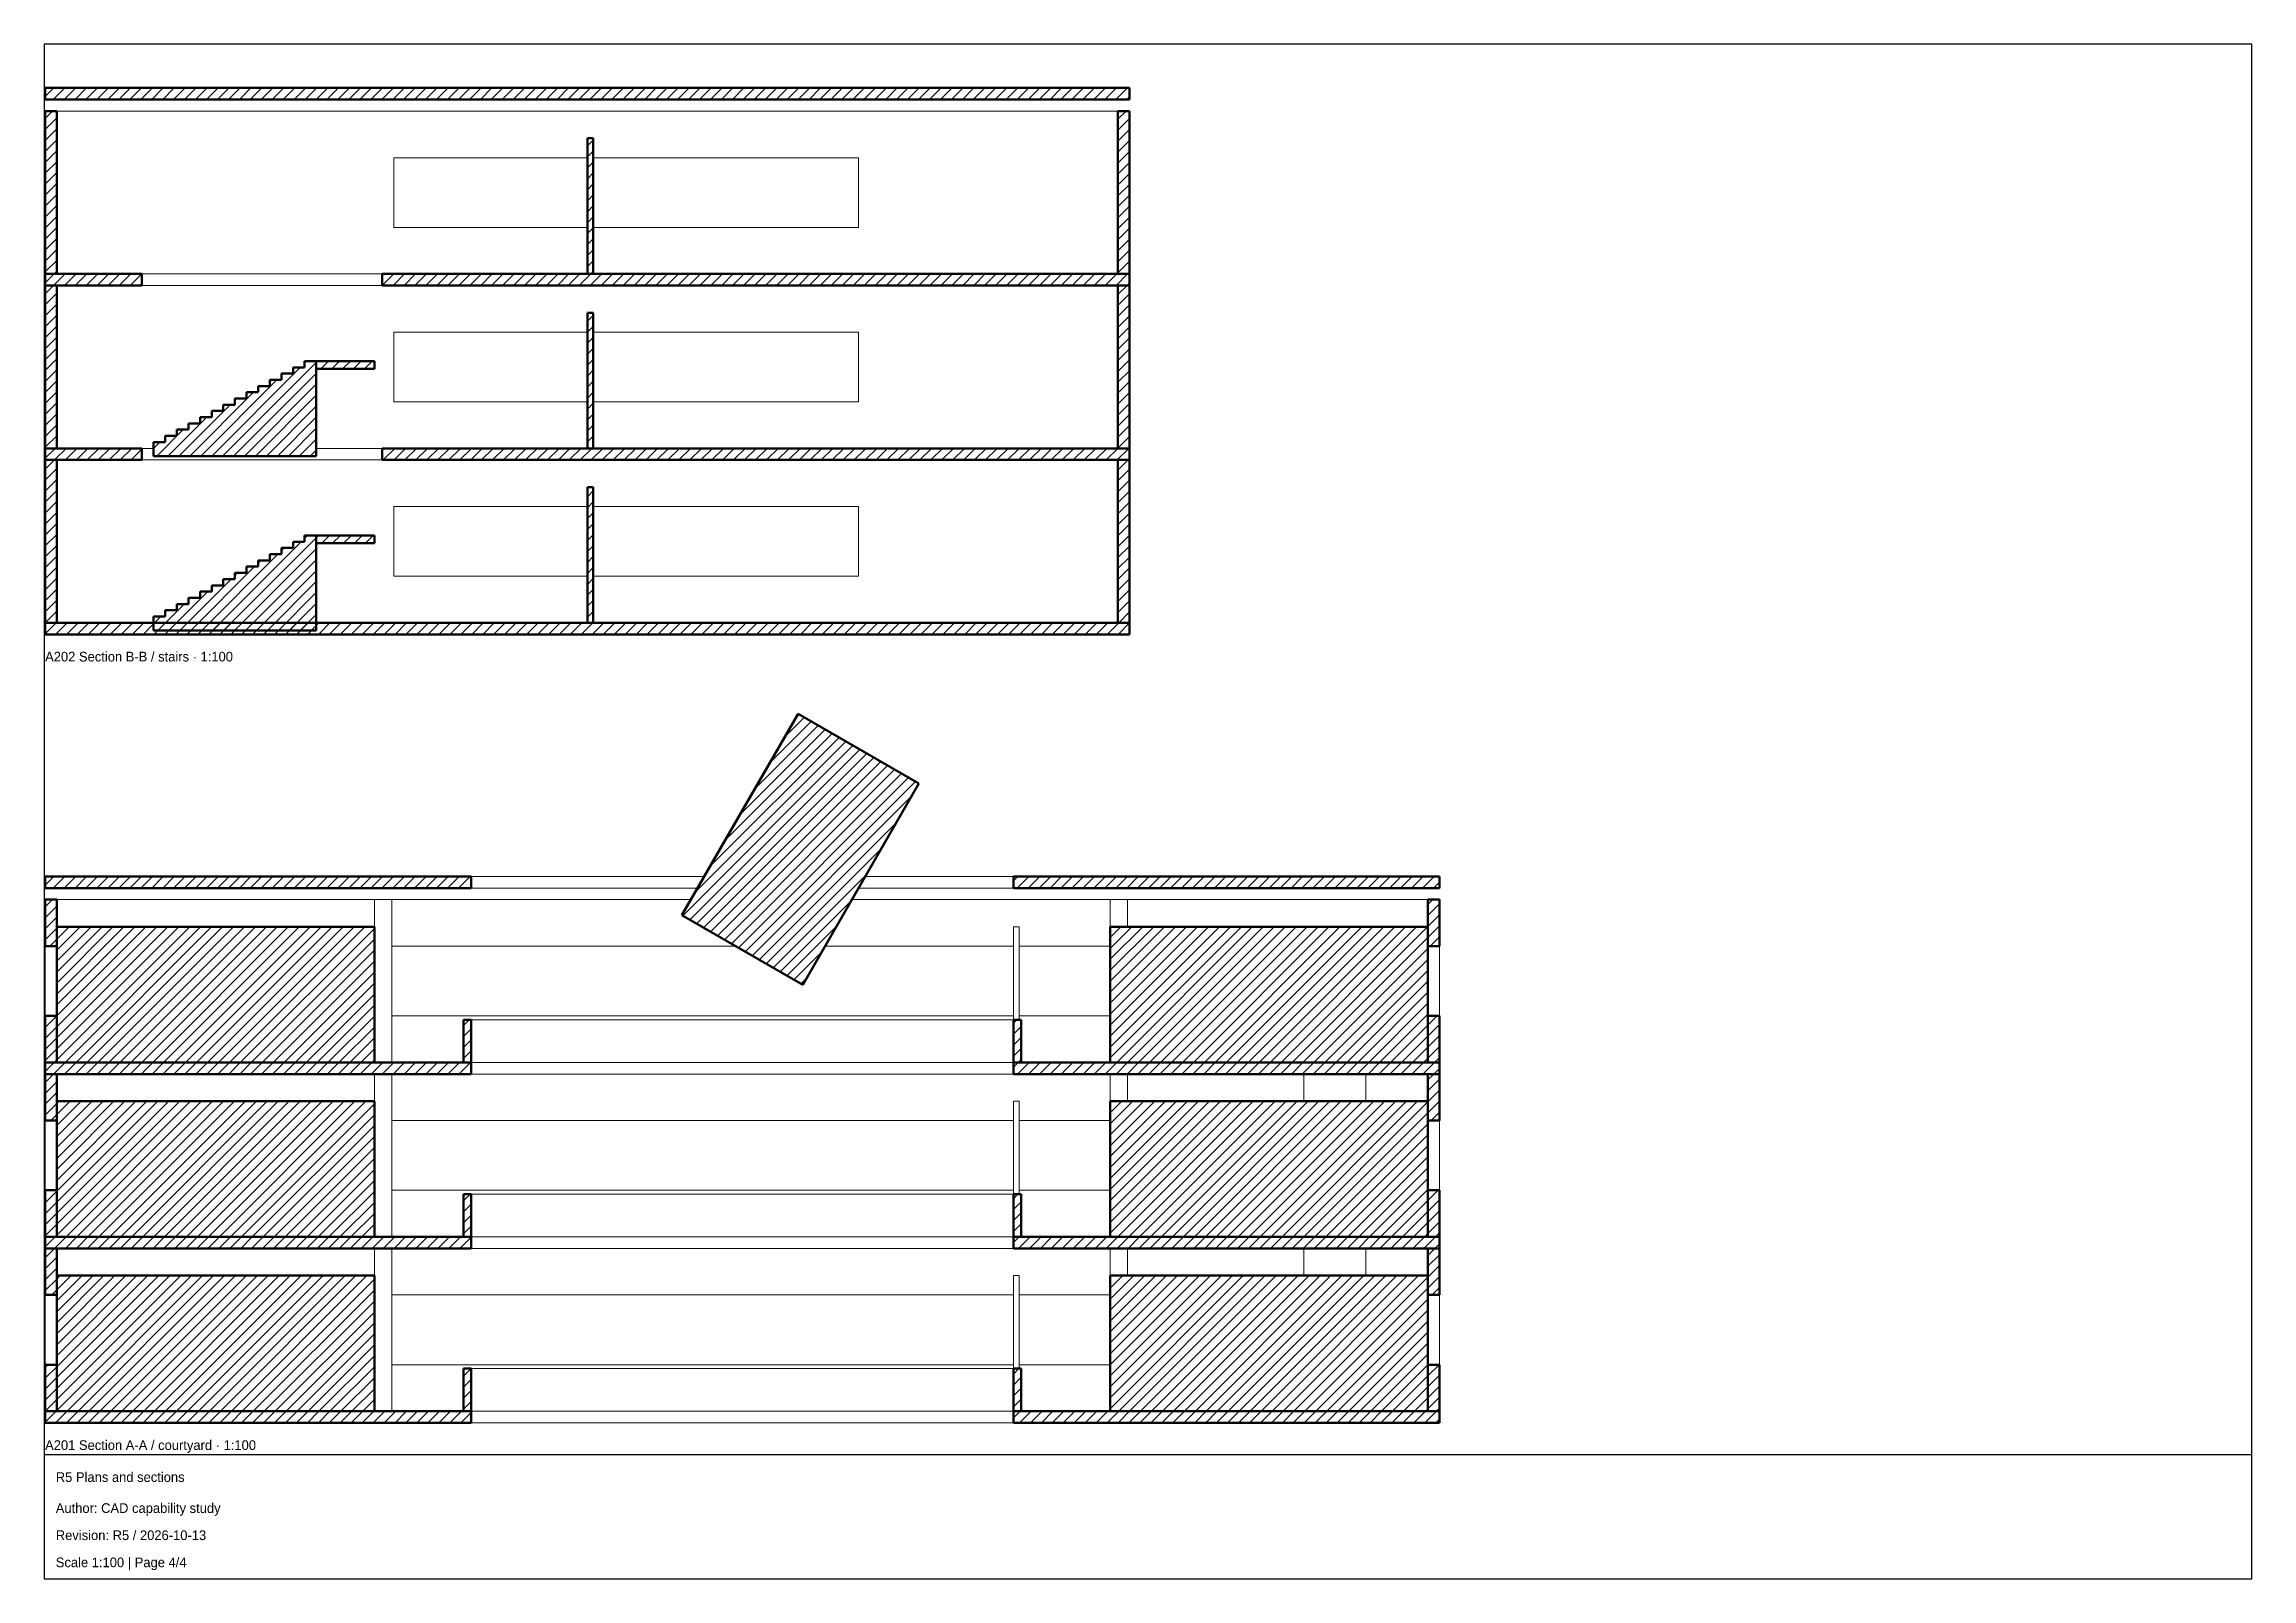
# Model space of a CAD drawing. Header units: millimetres. Extents: x 51854 to 52424, y 12 to 408.
import ezdxf

# ---------------------------------------------------------------- set-up
doc = ezdxf.new("R2010")
doc.units = ezdxf.units.MM
doc.layers.add('90 Derived drawings', color=7, linetype='CONTINUOUS', lineweight=25, true_color=0x202020)
doc.layers.add('Default', color=7, linetype='CONTINUOUS', lineweight=25, true_color=0x4f8cff)

msp = doc.modelspace()

# ---------------------------------------------------------------- texts
at = {"layer": '90 Derived drawings', "linetype": 'CONTINUOUS', "lineweight": 25, "true_color": 0x202020}
for s, p in [('A202 Section B-B / stairs · 1:100', (51854.25, 248.71)), ('A201 Section A-A / courtyard · 1:100', (51854.25, 45.25))]:
    msp.add_text(s, height=2.5, dxfattribs=at).set_placement(p)
at = {"layer": 'Default', "linetype": 'CONTINUOUS', "lineweight": 25, "true_color": 0x4f8cff}
for s, p in [('R5 Plans and sections', (51857, 37)), ('Author: CAD capability study', (51857, 29)), ('Revision: R5 / 2026-10-13', (51857, 22)), ('Scale 1:100 | Page 4/4', (51857, 15))]:
    msp.add_text(s, height=2.5, dxfattribs=at).set_placement(p)

# ---------------------------------------------------------------- linework, layer by layer
at = {"layer": '90 Derived drawings', "linetype": 'CONTINUOUS', "lineweight": 50, "true_color": 0x202020}
for p, q in [((51854.25, 396.71), (51854.25, 393.71)), ((51854.25, 396.71), (52134.25, 396.71)), ((51854.25, 393.71), (52134.25, 393.71)), ((52134.25, 396.71), (52134.25, 393.71)), ((51854.25, 390.71), (51854.25, 348.71)), ((51854.25, 390.71), (51857.25, 390.71)), ((51857.25, 390.71), (51857.25, 348.71)), ((52131.25, 390.71), (52131.25, 348.71)), ((52131.25, 390.71), (52134.25, 390.71)), ((52134.25, 390.71), (52134.25, 348.71)), ((51994.25, 383.71), (51994.25, 348.71)), ((51994.25, 383.71), (51995.75, 383.71)), ((51995.75, 383.71), (51995.75, 348.71)), ((51854.25, 348.71), (51854.25, 345.71)), ((51854.25, 348.71), (51879.25, 348.71)), ((51854.25, 348.71), (51857.25, 348.71)), ((51879.25, 348.71), (51879.25, 345.71)), ((51941.25, 348.71), (51941.25, 345.71)), ((51941.25, 348.71), (52134.25, 348.71)), ((51994.25, 348.71), (51995.75, 348.71)), ((52131.25, 348.71), (52134.25, 348.71)), ((52134.25, 348.71), (52134.25, 345.71)), ((51854.25, 345.71), (51854.25, 303.71)), ((51854.25, 345.71), (51857.25, 345.71)), ((51854.25, 345.71), (51879.25, 345.71)), ((51857.25, 345.71), (51857.25, 303.71)), ((51941.25, 345.71), (52134.25, 345.71)), ((52131.25, 345.71), (52131.25, 303.71)), ((52131.25, 345.71), (52134.25, 345.71)), ((52134.25, 345.71), (52134.25, 303.71)), ((51994.25, 338.71), (51994.25, 303.71)), ((51994.25, 338.71), (51995.75, 338.71)), ((51995.75, 338.71), (51995.75, 303.71)), ((51921.25, 326.21), (51921.25, 324.6)), ((51924.25, 326.21), (51921.25, 326.21)), ((51924.25, 301.71), (51924.25, 326.21)), ((51924.25, 326.21), (51924.25, 324.21)), ((51924.25, 326.21), (51939.25, 326.21)), ((51939.25, 326.21), (51939.25, 324.21)), ((51909.25, 319.78), (51909.25, 318.18)), ((51912.25, 319.78), (51909.25, 319.78)), ((51912.25, 321.39), (51912.25, 319.78)), ((51915.25, 321.39), (51912.25, 321.39)), ((51915.25, 323), (51915.25, 321.39)), ((51918.25, 323), (51915.25, 323)), ((51918.25, 324.6), (51918.25, 323)), ((51921.25, 324.6), (51918.25, 324.6)), ((51924.25, 324.21), (51939.25, 324.21)), ((51900.25, 314.96), (51900.25, 313.35)), ((51903.25, 314.96), (51900.25, 314.96)), ((51903.25, 316.57), (51903.25, 314.96)), ((51906.25, 316.57), (51903.25, 316.57)), ((51906.25, 318.18), (51906.25, 316.57)), ((51909.25, 318.18), (51906.25, 318.18)), ((51888.25, 308.53), (51888.25, 306.93)), ((51891.25, 308.53), (51888.25, 308.53)), ((51891.25, 310.14), (51891.25, 308.53)), ((51894.25, 310.14), (51891.25, 310.14)), ((51894.25, 311.75), (51894.25, 310.14)), ((51897.25, 311.75), (51894.25, 311.75)), ((51897.25, 313.35), (51897.25, 311.75)), ((51900.25, 313.35), (51897.25, 313.35)), ((51854.25, 303.71), (51854.25, 300.71)), ((51854.25, 303.71), (51879.25, 303.71)), ((51854.25, 303.71), (51857.25, 303.71)), ((51879.25, 303.71), (51879.25, 300.71)), ((51882.25, 305.32), (51882.25, 303.71)), ((51885.25, 305.32), (51882.25, 305.32)), ((51882.25, 303.71), (51882.25, 301.71)), ((51885.25, 306.93), (51885.25, 305.32)), ((51888.25, 306.93), (51885.25, 306.93)), ((51941.25, 303.71), (51941.25, 300.71)), ((51941.25, 303.71), (52134.25, 303.71)), ((51994.25, 303.71), (51995.75, 303.71)), ((52131.25, 303.71), (52134.25, 303.71)), ((52134.25, 303.71), (52134.25, 300.71)), ((51854.25, 300.71), (51854.25, 258.71)), ((51854.25, 300.71), (51857.25, 300.71)), ((51854.25, 300.71), (51879.25, 300.71)), ((51857.25, 300.71), (51857.25, 258.71)), ((51882.25, 301.71), (51924.25, 301.71)), ((51941.25, 300.71), (52134.25, 300.71)), ((52131.25, 300.71), (52131.25, 258.71)), ((52131.25, 300.71), (52134.25, 300.71)), ((52134.25, 300.71), (52134.25, 258.71)), ((51994.25, 293.71), (51994.25, 258.71)), ((51994.25, 293.71), (51995.75, 293.71)), ((51995.75, 293.71), (51995.75, 258.71)), ((51918.25, 279.6), (51918.25, 278)), ((51921.25, 279.6), (51918.25, 279.6)), ((51921.25, 281.21), (51921.25, 279.6)), ((51924.25, 281.21), (51921.25, 281.21)), ((51924.25, 256.71), (51924.25, 281.21)), ((51924.25, 281.21), (51924.25, 279.21)), ((51924.25, 281.21), (51939.25, 281.21)), ((51939.25, 281.21), (51939.25, 279.21)), ((51909.25, 274.78), (51909.25, 273.18)), ((51912.25, 274.78), (51909.25, 274.78)), ((51912.25, 276.39), (51912.25, 274.78)), ((51915.25, 276.39), (51912.25, 276.39)), ((51915.25, 278), (51915.25, 276.39)), ((51918.25, 278), (51915.25, 278)), ((51924.25, 279.21), (51939.25, 279.21)), ((51897.25, 268.35), (51897.25, 266.75)), ((51900.25, 268.35), (51897.25, 268.35)), ((51900.25, 269.96), (51900.25, 268.35)), ((51903.25, 269.96), (51900.25, 269.96)), ((51903.25, 271.57), (51903.25, 269.96)), ((51906.25, 271.57), (51903.25, 271.57)), ((51906.25, 273.18), (51906.25, 271.57)), ((51909.25, 273.18), (51906.25, 273.18)), ((51888.25, 263.53), (51888.25, 261.93)), ((51891.25, 263.53), (51888.25, 263.53)), ((51891.25, 265.14), (51891.25, 263.53)), ((51894.25, 265.14), (51891.25, 265.14)), ((51894.25, 266.75), (51894.25, 265.14)), ((51897.25, 266.75), (51894.25, 266.75)), ((51854.25, 258.71), (51854.25, 255.71)), ((51854.25, 258.71), (52134.25, 258.71)), ((51854.25, 258.71), (51857.25, 258.71)), ((51882.25, 260.32), (51882.25, 258.71)), ((51885.25, 260.32), (51882.25, 260.32)), ((51882.25, 258.71), (51882.25, 256.71)), ((51882.25, 256.71), (51924.25, 256.71)), ((51885.25, 261.93), (51885.25, 260.32)), ((51888.25, 261.93), (51885.25, 261.93)), ((51994.25, 258.71), (51995.75, 258.71)), ((52131.25, 258.71), (52134.25, 258.71)), ((52134.25, 258.71), (52134.25, 255.71)), ((51854.25, 255.71), (52134.25, 255.71)), ((52018.66, 183.25), (52048.66, 235.21)), ((52079.84, 217.21), (52048.66, 235.21)), ((52049.84, 165.25), (52079.84, 217.21)), ((51854.25, 190.25), (51854.25, 193.25)), ((51964.25, 193.25), (51854.25, 193.25)), ((51964.25, 190.25), (51854.25, 190.25)), ((51964.25, 190.25), (51964.25, 193.25)), ((52104.25, 190.25), (52104.25, 193.25)), ((52214.25, 193.25), (52104.25, 193.25)), ((52214.25, 190.25), (52104.25, 190.25)), ((52214.25, 190.25), (52214.25, 193.25)), ((51854.25, 175.25), (51854.25, 187.25)), ((51857.25, 187.25), (51854.25, 187.25)), ((51857.25, 175.25), (51857.25, 187.25)), ((52049.84, 165.25), (52018.66, 183.25)), ((52211.25, 175.25), (52211.25, 187.25)), ((52214.25, 187.25), (52211.25, 187.25)), ((52214.25, 175.25), (52214.25, 187.25)), ((51857.25, 145.25), (51857.25, 180.25)), ((51857.25, 180.25), (51939.25, 180.25)), ((51939.25, 145.25), (51939.25, 180.25)), ((52129.25, 145.25), (52129.25, 180.25)), ((52129.25, 180.25), (52211.25, 180.25)), ((52211.25, 145.25), (52211.25, 180.25)), ((51857.25, 175.25), (51854.25, 175.25)), ((52214.25, 175.25), (52211.25, 175.25)), ((51854.25, 145.25), (51854.25, 157.25)), ((51857.25, 157.25), (51854.25, 157.25)), ((51857.25, 145.25), (51857.25, 157.25)), ((51962.25, 145.25), (51962.25, 156.25)), ((51964.25, 156.25), (51962.25, 156.25)), ((51964.25, 145.25), (51964.25, 156.25)), ((52104.25, 145.25), (52104.25, 156.25)), ((52106.25, 156.25), (52104.25, 156.25)), ((52106.25, 145.25), (52106.25, 156.25)), ((52211.25, 145.25), (52211.25, 157.25)), ((52214.25, 157.25), (52211.25, 157.25)), ((52214.25, 145.25), (52214.25, 157.25)), ((51854.25, 142.25), (51854.25, 145.25)), ((51964.25, 145.25), (51854.25, 145.25)), ((51857.25, 145.25), (51854.25, 145.25)), ((51857.25, 145.25), (51939.25, 145.25)), ((51964.25, 145.25), (51962.25, 145.25)), ((51964.25, 142.25), (51964.25, 145.25)), ((52104.25, 142.25), (52104.25, 145.25)), ((52214.25, 145.25), (52104.25, 145.25)), ((52106.25, 145.25), (52104.25, 145.25)), ((52129.25, 145.25), (52211.25, 145.25)), ((52214.25, 145.25), (52211.25, 145.25)), ((52214.25, 142.25), (52214.25, 145.25)), ((51854.25, 130.25), (51854.25, 142.25)), ((51857.25, 142.25), (51854.25, 142.25)), ((51964.25, 142.25), (51854.25, 142.25)), ((51857.25, 130.25), (51857.25, 142.25)), ((52214.25, 142.25), (52104.25, 142.25)), ((52211.25, 130.25), (52211.25, 142.25)), ((52214.25, 142.25), (52211.25, 142.25)), ((52214.25, 130.25), (52214.25, 142.25)), ((51857.25, 100.25), (51857.25, 135.25)), ((51857.25, 135.25), (51939.25, 135.25)), ((51939.25, 100.25), (51939.25, 135.25)), ((52129.25, 100.25), (52129.25, 135.25)), ((52129.25, 135.25), (52211.25, 135.25)), ((52211.25, 100.25), (52211.25, 135.25)), ((51857.25, 130.25), (51854.25, 130.25)), ((52214.25, 130.25), (52211.25, 130.25)), ((51854.25, 100.25), (51854.25, 112.25)), ((51857.25, 112.25), (51854.25, 112.25)), ((51857.25, 100.25), (51857.25, 112.25)), ((51962.25, 100.25), (51962.25, 111.25)), ((51964.25, 111.25), (51962.25, 111.25)), ((51964.25, 100.25), (51964.25, 111.25)), ((52104.25, 100.25), (52104.25, 111.25)), ((52106.25, 111.25), (52104.25, 111.25)), ((52106.25, 100.25), (52106.25, 111.25)), ((52211.25, 100.25), (52211.25, 112.25)), ((52214.25, 112.25), (52211.25, 112.25)), ((52214.25, 100.25), (52214.25, 112.25)), ((51854.25, 97.25), (51854.25, 100.25)), ((51964.25, 100.25), (51854.25, 100.25)), ((51857.25, 100.25), (51854.25, 100.25)), ((51854.25, 85.25), (51854.25, 97.25)), ((51857.25, 97.25), (51854.25, 97.25)), ((51964.25, 97.25), (51854.25, 97.25)), ((51857.25, 100.25), (51939.25, 100.25)), ((51857.25, 85.25), (51857.25, 97.25)), ((51964.25, 100.25), (51962.25, 100.25)), ((51964.25, 97.25), (51964.25, 100.25)), ((52104.25, 97.25), (52104.25, 100.25)), ((52214.25, 100.25), (52104.25, 100.25)), ((52106.25, 100.25), (52104.25, 100.25)), ((52214.25, 97.25), (52104.25, 97.25)), ((52129.25, 100.25), (52211.25, 100.25)), ((52214.25, 100.25), (52211.25, 100.25)), ((52211.25, 85.25), (52211.25, 97.25)), ((52214.25, 97.25), (52211.25, 97.25)), ((52214.25, 97.25), (52214.25, 100.25)), ((52214.25, 85.25), (52214.25, 97.25)), ((51857.25, 55.25), (51857.25, 90.25)), ((51857.25, 90.25), (51939.25, 90.25)), ((51939.25, 55.25), (51939.25, 90.25)), ((52129.25, 55.25), (52129.25, 90.25)), ((52129.25, 90.25), (52211.25, 90.25)), ((52211.25, 55.25), (52211.25, 90.25)), ((51857.25, 85.25), (51854.25, 85.25)), ((52214.25, 85.25), (52211.25, 85.25)), ((51854.25, 55.25), (51854.25, 67.25)), ((51857.25, 67.25), (51854.25, 67.25)), ((51857.25, 55.25), (51857.25, 67.25)), ((51962.25, 55.25), (51962.25, 66.25)), ((51964.25, 66.25), (51962.25, 66.25)), ((51964.25, 55.25), (51964.25, 66.25)), ((52104.25, 55.25), (52104.25, 66.25)), ((52106.25, 66.25), (52104.25, 66.25)), ((52106.25, 55.25), (52106.25, 66.25)), ((52211.25, 55.25), (52211.25, 67.25)), ((52214.25, 67.25), (52211.25, 67.25)), ((52214.25, 55.25), (52214.25, 67.25)), ((51854.25, 52.25), (51854.25, 55.25)), ((51964.25, 55.25), (51854.25, 55.25)), ((51857.25, 55.25), (51854.25, 55.25)), ((51964.25, 52.25), (51854.25, 52.25)), ((51857.25, 55.25), (51939.25, 55.25)), ((51964.25, 55.25), (51962.25, 55.25)), ((51964.25, 52.25), (51964.25, 55.25)), ((52104.25, 52.25), (52104.25, 55.25)), ((52214.25, 55.25), (52104.25, 55.25)), ((52106.25, 55.25), (52104.25, 55.25)), ((52214.25, 52.25), (52104.25, 52.25)), ((52129.25, 55.25), (52211.25, 55.25)), ((52214.25, 55.25), (52211.25, 55.25)), ((52214.25, 52.25), (52214.25, 55.25))]:
    msp.add_line(p, q, dxfattribs=at)
at = {"layer": '90 Derived drawings', "linetype": 'CONTINUOUS', "lineweight": 13, "true_color": 0x202020}
for p, q in [((51854.25, 394.48), (51856.49, 396.71)), ((51856.31, 393.71), (51859.31, 396.71)), ((51859.14, 393.71), (51862.14, 396.71)), ((51861.97, 393.71), (51864.97, 396.71)), ((51864.8, 393.71), (51867.8, 396.71)), ((51867.63, 393.71), (51870.63, 396.71)), ((51870.46, 393.71), (51873.46, 396.71)), ((51873.28, 393.71), (51876.28, 396.71)), ((51876.11, 393.71), (51879.11, 396.71)), ((51878.94, 393.71), (51881.94, 396.71)), ((51881.77, 393.71), (51884.77, 396.71)), ((51884.6, 393.71), (51887.6, 396.71)), ((51887.43, 393.71), (51890.43, 396.71)), ((51890.26, 393.71), (51893.26, 396.71)), ((51893.08, 393.71), (51896.08, 396.71)), ((51895.91, 393.71), (51898.91, 396.71)), ((51898.74, 393.71), (51901.74, 396.71)), ((51901.57, 393.71), (51904.57, 396.71)), ((51904.4, 393.71), (51907.4, 396.71)), ((51907.23, 393.71), (51910.23, 396.71)), ((51910.05, 393.71), (51913.05, 396.71)), ((51912.88, 393.71), (51915.88, 396.71)), ((51915.71, 393.71), (51918.71, 396.71)), ((51918.54, 393.71), (51921.54, 396.71)), ((51921.37, 393.71), (51924.37, 396.71)), ((51924.2, 393.71), (51927.2, 396.71)), ((51927.02, 393.71), (51930.02, 396.71)), ((51929.85, 393.71), (51932.85, 396.71)), ((51932.68, 393.71), (51935.68, 396.71)), ((51935.51, 393.71), (51938.51, 396.71)), ((51938.34, 393.71), (51941.34, 396.71)), ((51941.17, 393.71), (51944.17, 396.71)), ((51944, 393.71), (51947, 396.71)), ((51946.82, 393.71), (51949.82, 396.71)), ((51949.65, 393.71), (51952.65, 396.71)), ((51952.48, 393.71), (51955.48, 396.71)), ((51955.31, 393.71), (51958.31, 396.71)), ((51958.14, 393.71), (51961.14, 396.71)), ((51960.97, 393.71), (51963.97, 396.71)), ((51963.79, 393.71), (51966.79, 396.71)), ((51966.62, 393.71), (51969.62, 396.71)), ((51969.45, 393.71), (51972.45, 396.71)), ((51972.28, 393.71), (51975.28, 396.71)), ((51975.11, 393.71), (51978.11, 396.71)), ((51977.94, 393.71), (51980.94, 396.71)), ((51980.76, 393.71), (51983.76, 396.71)), ((51983.59, 393.71), (51986.59, 396.71)), ((51986.42, 393.71), (51989.42, 396.71)), ((51989.25, 393.71), (51992.25, 396.71)), ((51992.08, 393.71), (51995.08, 396.71)), ((51994.91, 393.71), (51997.91, 396.71)), ((51997.74, 393.71), (52000.74, 396.71)), ((52000.56, 393.71), (52003.56, 396.71)), ((52003.39, 393.71), (52006.39, 396.71)), ((52006.22, 393.71), (52009.22, 396.71)), ((52009.05, 393.71), (52012.05, 396.71)), ((52011.88, 393.71), (52014.88, 396.71)), ((52014.71, 393.71), (52017.71, 396.71)), ((52017.53, 393.71), (52020.53, 396.71)), ((52020.36, 393.71), (52023.36, 396.71)), ((52023.19, 393.71), (52026.19, 396.71)), ((52026.02, 393.71), (52029.02, 396.71)), ((52028.85, 393.71), (52031.85, 396.71)), ((52031.68, 393.71), (52034.68, 396.71)), ((52034.5, 393.71), (52037.5, 396.71)), ((52037.33, 393.71), (52040.33, 396.71)), ((52040.16, 393.71), (52043.16, 396.71)), ((52042.99, 393.71), (52045.99, 396.71)), ((52045.82, 393.71), (52048.82, 396.71)), ((52048.65, 393.71), (52051.65, 396.71)), ((52051.48, 393.71), (52054.48, 396.71)), ((52054.3, 393.71), (52057.3, 396.71)), ((52057.13, 393.71), (52060.13, 396.71)), ((52059.96, 393.71), (52062.96, 396.71)), ((52062.79, 393.71), (52065.79, 396.71)), ((52065.62, 393.71), (52068.62, 396.71)), ((52068.45, 393.71), (52071.45, 396.71)), ((52071.27, 393.71), (52074.27, 396.71)), ((52074.1, 393.71), (52077.1, 396.71)), ((52076.93, 393.71), (52079.93, 396.71)), ((52079.76, 393.71), (52082.76, 396.71)), ((52082.59, 393.71), (52085.59, 396.71)), ((52085.42, 393.71), (52088.42, 396.71)), ((52088.24, 393.71), (52091.24, 396.71)), ((52091.07, 393.71), (52094.07, 396.71)), ((52093.9, 393.71), (52096.9, 396.71)), ((52096.73, 393.71), (52099.73, 396.71)), ((52099.56, 393.71), (52102.56, 396.71)), ((52102.39, 393.71), (52105.39, 396.71)), ((52105.22, 393.71), (52108.22, 396.71)), ((52108.04, 393.71), (52111.04, 396.71)), ((52110.87, 393.71), (52113.87, 396.71)), ((52113.7, 393.71), (52116.7, 396.71)), ((52116.53, 393.71), (52119.53, 396.71)), ((52119.36, 393.71), (52122.36, 396.71)), ((52122.19, 393.71), (52125.19, 396.71)), ((52125.01, 393.71), (52128.01, 396.71)), ((52127.84, 393.71), (52130.84, 396.71)), ((52130.67, 393.71), (52133.67, 396.71)), ((52133.5, 393.71), (52134.25, 394.46)), ((51854.25, 388.82), (51856.14, 390.71)), ((51854.25, 385.99), (51857.25, 388.99)), ((52131.25, 388.63), (52133.33, 390.71)), ((52131.25, 385.8), (52134.25, 388.8)), ((51854.25, 383.16), (51857.25, 386.16)), ((51854.25, 380.33), (51857.25, 383.33)), ((51994.25, 381.74), (51995.75, 383.24)), ((52131.25, 382.98), (52134.25, 385.98)), ((52131.25, 380.15), (52134.25, 383.15)), ((51854.25, 377.51), (51857.25, 380.51)), ((51854.25, 374.68), (51857.25, 377.68)), ((51994.25, 378.91), (51995.75, 380.41)), ((51994.25, 376.08), (51995.75, 377.58)), ((52131.25, 377.32), (52134.25, 380.32)), ((52131.25, 374.49), (52134.25, 377.49)), ((51854.25, 371.85), (51857.25, 374.85)), ((51854.25, 369.02), (51857.25, 372.02)), ((51994.25, 373.26), (51995.75, 374.76)), ((51994.25, 370.43), (51995.75, 371.93)), ((52131.25, 371.66), (52134.25, 374.66)), ((52131.25, 368.83), (52134.25, 371.83)), ((51854.25, 366.19), (51857.25, 369.19)), ((51854.25, 363.36), (51857.25, 366.36)), ((51994.25, 367.6), (51995.75, 369.1)), ((51994.25, 364.77), (51995.75, 366.27)), ((52131.25, 366.01), (52134.25, 369.01)), ((52131.25, 363.18), (52134.25, 366.18)), ((51854.25, 360.53), (51857.25, 363.53)), ((51854.25, 357.71), (51857.25, 360.71)), ((51994.25, 361.94), (51995.75, 363.44)), ((51994.25, 359.11), (51995.75, 360.61)), ((52131.25, 360.35), (52134.25, 363.35)), ((52131.25, 357.52), (52134.25, 360.52)), ((51854.25, 354.88), (51857.25, 357.88)), ((51854.25, 352.05), (51857.25, 355.05)), ((51994.25, 356.29), (51995.75, 357.79)), ((51994.25, 353.46), (51995.75, 354.96)), ((52131.25, 354.69), (52134.25, 357.69)), ((52131.25, 351.86), (52134.25, 354.86)), ((51854.25, 349.22), (51857.25, 352.22)), ((51854.25, 346.39), (51856.57, 348.71)), ((51856.4, 345.71), (51859.4, 348.71)), ((51856.57, 348.71), (51857.25, 349.39)), ((51859.23, 345.71), (51862.23, 348.71)), ((51862.05, 345.71), (51865.05, 348.71)), ((51864.88, 345.71), (51867.88, 348.71)), ((51867.71, 345.71), (51870.71, 348.71)), ((51870.54, 345.71), (51873.54, 348.71)), ((51873.37, 345.71), (51876.37, 348.71)), ((51876.2, 345.71), (51879.2, 348.71)), ((51941.25, 345.71), (51944.25, 348.71)), ((51941.25, 348.54), (51941.42, 348.71)), ((51944.08, 345.71), (51947.08, 348.71)), ((51946.91, 345.71), (51949.91, 348.71)), ((51949.74, 345.71), (51952.74, 348.71)), ((51952.56, 345.71), (51955.56, 348.71)), ((51955.39, 345.71), (51958.39, 348.71)), ((51958.22, 345.71), (51961.22, 348.71)), ((51961.05, 345.71), (51964.05, 348.71)), ((51963.88, 345.71), (51966.88, 348.71)), ((51966.71, 345.71), (51969.71, 348.71)), ((51969.53, 345.71), (51972.53, 348.71)), ((51972.36, 345.71), (51975.36, 348.71)), ((51975.19, 345.71), (51978.19, 348.71)), ((51978.02, 345.71), (51981.02, 348.71)), ((51980.85, 345.71), (51983.85, 348.71)), ((51983.68, 345.71), (51986.68, 348.71)), ((51986.5, 345.71), (51989.5, 348.71)), ((51989.33, 345.71), (51992.33, 348.71)), ((51992.16, 345.71), (51995.16, 348.71)), ((51994.25, 350.63), (51995.75, 352.13)), ((51994.99, 345.71), (51997.99, 348.71)), ((51995.16, 348.71), (51995.75, 349.3)), ((51997.82, 345.71), (52000.82, 348.71)), ((52000.65, 345.71), (52003.65, 348.71)), ((52003.48, 345.71), (52006.48, 348.71)), ((52006.3, 345.71), (52009.3, 348.71)), ((52009.13, 345.71), (52012.13, 348.71)), ((52011.96, 345.71), (52014.96, 348.71)), ((52014.79, 345.71), (52017.79, 348.71)), ((52017.62, 345.71), (52020.62, 348.71)), ((52020.45, 345.71), (52023.45, 348.71)), ((52023.27, 345.71), (52026.27, 348.71)), ((52026.1, 345.71), (52029.1, 348.71)), ((52028.93, 345.71), (52031.93, 348.71)), ((52031.76, 345.71), (52034.76, 348.71)), ((52034.59, 345.71), (52037.59, 348.71)), ((52037.42, 345.71), (52040.42, 348.71)), ((52040.24, 345.71), (52043.24, 348.71)), ((52043.07, 345.71), (52046.07, 348.71)), ((52045.9, 345.71), (52048.9, 348.71)), ((52048.73, 345.71), (52051.73, 348.71)), ((52051.56, 345.71), (52054.56, 348.71)), ((52054.39, 345.71), (52057.39, 348.71)), ((52057.22, 345.71), (52060.22, 348.71)), ((52060.04, 345.71), (52063.04, 348.71)), ((52062.87, 345.71), (52065.87, 348.71)), ((52065.7, 345.71), (52068.7, 348.71)), ((52068.53, 345.71), (52071.53, 348.71)), ((52071.36, 345.71), (52074.36, 348.71)), ((52074.19, 345.71), (52077.19, 348.71)), ((52077.01, 345.71), (52080.01, 348.71)), ((52079.84, 345.71), (52082.84, 348.71)), ((52082.67, 345.71), (52085.67, 348.71)), ((52085.5, 345.71), (52088.5, 348.71)), ((52088.33, 345.71), (52091.33, 348.71)), ((52091.16, 345.71), (52094.16, 348.71)), ((52093.99, 345.71), (52096.99, 348.71)), ((52096.81, 345.71), (52099.81, 348.71)), ((52099.64, 345.71), (52102.64, 348.71)), ((52102.47, 345.71), (52105.47, 348.71)), ((52105.3, 345.71), (52108.3, 348.71)), ((52108.13, 345.71), (52111.13, 348.71)), ((52110.96, 345.71), (52113.96, 348.71)), ((52113.78, 345.71), (52116.78, 348.71)), ((52116.61, 345.71), (52119.61, 348.71)), ((52119.44, 345.71), (52122.44, 348.71)), ((52122.27, 345.71), (52125.27, 348.71)), ((52125.1, 345.71), (52128.1, 348.71)), ((52127.93, 345.71), (52130.93, 348.71)), ((52130.75, 345.71), (52133.75, 348.71)), ((52131.25, 349.04), (52134.25, 352.04)), ((52133.75, 348.71), (52134.25, 349.21)), ((51854.25, 343.56), (51856.4, 345.71)), ((51854.25, 340.74), (51857.25, 343.74)), ((51879.02, 345.71), (51879.25, 345.94)), ((52131.25, 343.38), (52133.58, 345.71)), ((52131.25, 340.55), (52134.25, 343.55)), ((52133.58, 345.71), (52134.25, 346.38)), ((51854.25, 337.91), (51857.25, 340.91)), ((51854.25, 335.08), (51857.25, 338.08)), ((51994.25, 336.49), (51995.75, 337.99)), ((52131.25, 337.72), (52134.25, 340.72)), ((52131.25, 334.89), (52134.25, 337.89)), ((51854.25, 332.25), (51857.25, 335.25)), ((51854.25, 329.42), (51857.25, 332.42)), ((51994.25, 333.66), (51995.75, 335.16)), ((51994.25, 330.83), (51995.75, 332.33)), ((52131.25, 332.06), (52134.25, 335.06)), ((52131.25, 329.24), (52134.25, 332.24)), ((51854.25, 326.59), (51857.25, 329.59)), ((51854.25, 323.77), (51857.25, 326.77)), ((51900.08, 301.71), (51924.25, 325.88)), ((51921.25, 325.71), (51921.75, 326.21)), ((51924.25, 325.88), (51924.58, 326.21)), ((51925.41, 324.21), (51927.41, 326.21)), ((51928.24, 324.21), (51930.24, 326.21)), ((51931.06, 324.21), (51933.06, 326.21)), ((51933.89, 324.21), (51935.89, 326.21)), ((51936.72, 324.21), (51938.72, 326.21)), ((51994.25, 328), (51995.75, 329.5)), ((51994.25, 325.17), (51995.75, 326.67)), ((52131.25, 326.41), (52134.25, 329.41)), ((52131.25, 323.58), (52134.25, 326.58)), ((51854.25, 320.94), (51857.25, 323.94)), ((51854.25, 318.11), (51857.25, 321.11)), ((51894.42, 301.71), (51914.1, 321.39)), ((51897.25, 301.71), (51920.14, 324.6)), ((51902.91, 301.71), (51924.25, 323.05)), ((51905.74, 301.71), (51924.25, 320.23)), ((51909.25, 319.37), (51909.66, 319.78)), ((51915.25, 322.54), (51915.71, 323)), ((51994.25, 322.34), (51995.75, 323.84)), ((51994.25, 319.52), (51995.75, 321.02)), ((52131.25, 320.75), (52134.25, 323.75)), ((52131.25, 317.92), (52134.25, 320.92)), ((51854.25, 315.28), (51857.25, 318.28)), ((51854.25, 312.45), (51857.25, 315.45)), ((51888.76, 301.71), (51902.01, 314.96)), ((51891.59, 301.71), (51908.06, 318.18)), ((51903.25, 316.2), (51903.62, 316.57)), ((51908.56, 301.71), (51924.25, 317.4)), ((51911.39, 301.71), (51924.25, 314.57)), ((51994.25, 316.69), (51995.75, 318.19)), ((51994.25, 313.86), (51995.75, 315.36)), ((52131.25, 315.09), (52134.25, 318.09)), ((52131.25, 312.27), (52134.25, 315.27)), ((51854.25, 309.62), (51857.25, 312.62)), ((51854.25, 306.79), (51857.25, 309.79)), ((51883.11, 301.71), (51889.93, 308.53)), ((51885.94, 301.71), (51895.97, 311.75)), ((51891.25, 309.85), (51891.54, 310.14)), ((51897.25, 313.03), (51897.58, 313.35)), ((51914.22, 301.71), (51924.25, 311.74)), ((51917.05, 301.71), (51924.25, 308.91)), ((51994.25, 311.03), (51995.75, 312.53)), ((51994.25, 308.2), (51995.75, 309.7)), ((52131.25, 309.44), (52134.25, 312.44)), ((52131.25, 306.61), (52134.25, 309.61)), ((51854.25, 303.97), (51857.25, 306.97)), ((51854.25, 301.14), (51856.82, 303.71)), ((51856.65, 300.71), (51859.65, 303.71)), ((51856.82, 303.71), (51857.25, 304.14)), ((51859.48, 300.71), (51862.48, 303.71)), ((51862.31, 300.71), (51865.31, 303.71)), ((51865.14, 300.71), (51868.14, 303.71)), ((51867.97, 300.71), (51870.97, 303.71)), ((51870.79, 300.71), (51873.79, 303.71)), ((51873.62, 300.71), (51876.62, 303.71)), ((51876.45, 300.71), (51879.25, 303.51)), ((51882.25, 303.68), (51883.89, 305.32)), ((51885.25, 306.68), (51885.49, 306.93)), ((51919.88, 301.71), (51924.25, 306.08)), ((51922.71, 301.71), (51924.25, 303.26)), ((51941.25, 303.29), (51941.68, 303.71)), ((51941.5, 300.71), (51944.5, 303.71)), ((51944.33, 300.71), (51947.33, 303.71)), ((51947.16, 300.71), (51950.16, 303.71)), ((51949.99, 300.71), (51952.99, 303.71)), ((51952.82, 300.71), (51955.82, 303.71)), ((51955.65, 300.71), (51958.65, 303.71)), ((51958.48, 300.71), (51961.48, 303.71)), ((51961.3, 300.71), (51964.3, 303.71)), ((51964.13, 300.71), (51967.13, 303.71)), ((51966.96, 300.71), (51969.96, 303.71)), ((51969.79, 300.71), (51972.79, 303.71)), ((51972.62, 300.71), (51975.62, 303.71)), ((51975.45, 300.71), (51978.45, 303.71)), ((51978.27, 300.71), (51981.27, 303.71)), ((51981.1, 300.71), (51984.1, 303.71)), ((51983.93, 300.71), (51986.93, 303.71)), ((51986.76, 300.71), (51989.76, 303.71)), ((51989.59, 300.71), (51992.59, 303.71)), ((51992.42, 300.71), (51995.42, 303.71)), ((51994.25, 305.37), (51995.75, 306.87)), ((51995.24, 300.71), (51998.24, 303.71)), ((51995.42, 303.71), (51995.75, 304.05)), ((51998.07, 300.71), (52001.07, 303.71)), ((52000.9, 300.71), (52003.9, 303.71)), ((52003.73, 300.71), (52006.73, 303.71)), ((52006.56, 300.71), (52009.56, 303.71)), ((52009.39, 300.71), (52012.39, 303.71)), ((52012.22, 300.71), (52015.22, 303.71)), ((52015.04, 300.71), (52018.04, 303.71)), ((52017.87, 300.71), (52020.87, 303.71)), ((52020.7, 300.71), (52023.7, 303.71)), ((52023.53, 300.71), (52026.53, 303.71)), ((52026.36, 300.71), (52029.36, 303.71)), ((52029.19, 300.71), (52032.19, 303.71)), ((52032.01, 300.71), (52035.01, 303.71)), ((52034.84, 300.71), (52037.84, 303.71)), ((52037.67, 300.71), (52040.67, 303.71)), ((52040.5, 300.71), (52043.5, 303.71)), ((52043.33, 300.71), (52046.33, 303.71)), ((52046.16, 300.71), (52049.16, 303.71)), ((52048.99, 300.71), (52051.99, 303.71)), ((52051.81, 300.71), (52054.81, 303.71)), ((52054.64, 300.71), (52057.64, 303.71)), ((52057.47, 300.71), (52060.47, 303.71)), ((52060.3, 300.71), (52063.3, 303.71)), ((52063.13, 300.71), (52066.13, 303.71)), ((52065.96, 300.71), (52068.96, 303.71)), ((52068.78, 300.71), (52071.78, 303.71)), ((52071.61, 300.71), (52074.61, 303.71)), ((52074.44, 300.71), (52077.44, 303.71)), ((52077.27, 300.71), (52080.27, 303.71)), ((52080.1, 300.71), (52083.1, 303.71)), ((52082.93, 300.71), (52085.93, 303.71)), ((52085.75, 300.71), (52088.75, 303.71)), ((52088.58, 300.71), (52091.58, 303.71)), ((52091.41, 300.71), (52094.41, 303.71)), ((52094.24, 300.71), (52097.24, 303.71)), ((52097.07, 300.71), (52100.07, 303.71)), ((52099.9, 300.71), (52102.9, 303.71)), ((52102.73, 300.71), (52105.73, 303.71)), ((52105.55, 300.71), (52108.55, 303.71)), ((52108.38, 300.71), (52111.38, 303.71)), ((52111.21, 300.71), (52114.21, 303.71)), ((52114.04, 300.71), (52117.04, 303.71)), ((52116.87, 300.71), (52119.87, 303.71)), ((52119.7, 300.71), (52122.7, 303.71)), ((52122.52, 300.71), (52125.52, 303.71)), ((52125.35, 300.71), (52128.35, 303.71)), ((52128.18, 300.71), (52131.18, 303.71)), ((52131.01, 300.71), (52134.01, 303.71)), ((52131.25, 303.78), (52134.25, 306.78)), ((52134.01, 303.71), (52134.25, 303.95)), ((51854.25, 298.31), (51856.65, 300.71)), ((51854.25, 295.48), (51857.25, 298.48)), ((52131.25, 298.12), (52133.84, 300.71)), ((52131.25, 295.3), (52134.25, 298.3)), ((52133.84, 300.71), (52134.25, 301.12)), ((51854.25, 292.65), (51857.25, 295.65)), ((51854.25, 289.82), (51857.25, 292.82)), ((51994.25, 291.23), (51995.75, 292.73)), ((52131.25, 292.47), (52134.25, 295.47)), ((52131.25, 289.64), (52134.25, 292.64)), ((51854.25, 287), (51857.25, 290)), ((51854.25, 284.17), (51857.25, 287.17)), ((51994.25, 288.4), (51995.75, 289.9)), ((51994.25, 285.57), (51995.75, 287.07)), ((52131.25, 286.81), (52134.25, 289.81)), ((52131.25, 283.98), (52134.25, 286.98)), ((51854.25, 281.34), (51857.25, 284.34)), ((51854.25, 278.51), (51857.25, 281.51)), ((51897.5, 256.71), (51920.4, 279.6)), ((51900.33, 256.71), (51924.25, 280.63)), ((51921.25, 280.46), (51922, 281.21)), ((51924.25, 280.63), (51924.83, 281.21)), ((51925.66, 279.21), (51927.66, 281.21)), ((51928.49, 279.21), (51930.49, 281.21)), ((51931.32, 279.21), (51933.32, 281.21)), ((51934.15, 279.21), (51936.15, 281.21)), ((51936.98, 279.21), (51938.98, 281.21)), ((51994.25, 282.75), (51995.75, 284.25)), ((51994.25, 279.92), (51995.75, 281.42)), ((52131.25, 281.15), (52134.25, 284.15)), ((52131.25, 278.32), (52134.25, 281.32)), ((51854.25, 275.68), (51857.25, 278.68)), ((51854.25, 272.85), (51857.25, 275.85)), ((51894.68, 256.71), (51914.35, 276.39)), ((51903.16, 256.71), (51924.25, 277.8)), ((51905.99, 256.71), (51924.25, 274.97)), ((51909.25, 274.11), (51909.92, 274.78)), ((51915.25, 277.29), (51915.96, 278)), ((51994.25, 277.09), (51995.75, 278.59)), ((51994.25, 274.26), (51995.75, 275.76)), ((52131.25, 275.5), (52134.25, 278.5)), ((52131.25, 272.67), (52134.25, 275.67)), ((51854.25, 270.03), (51857.25, 273.03)), ((51854.25, 267.2), (51857.25, 270.2)), ((51889.02, 256.71), (51902.27, 269.96)), ((51891.85, 256.71), (51908.31, 273.18)), ((51897.25, 267.77), (51897.83, 268.35)), ((51903.25, 270.94), (51903.88, 271.57)), ((51908.82, 256.71), (51924.25, 272.14)), ((51911.65, 256.71), (51924.25, 269.31)), ((51994.25, 271.43), (51995.75, 272.93)), ((51994.25, 268.6), (51995.75, 270.1)), ((52131.25, 269.84), (52134.25, 272.84)), ((52131.25, 267.01), (52134.25, 270.01)), ((51854.25, 264.37), (51857.25, 267.37)), ((51854.25, 261.54), (51857.25, 264.54)), ((51883.36, 256.71), (51890.18, 263.53)), ((51886.19, 256.71), (51896.23, 266.75)), ((51891.25, 264.6), (51891.79, 265.14)), ((51914.48, 256.71), (51924.25, 266.49)), ((51917.3, 256.71), (51924.25, 263.66)), ((51994.25, 265.78), (51995.75, 267.28)), ((51994.25, 262.95), (51995.75, 264.45)), ((52131.25, 264.18), (52134.25, 267.18)), ((52131.25, 261.35), (52134.25, 264.35)), ((51854.25, 258.71), (51857.25, 261.71)), ((51854.25, 255.88), (51857.08, 258.71)), ((51856.91, 255.71), (51859.91, 258.71)), ((51857.08, 258.71), (51857.25, 258.88)), ((51859.74, 255.71), (51862.74, 258.71)), ((51862.56, 255.71), (51865.56, 258.71)), ((51865.39, 255.71), (51868.39, 258.71)), ((51868.22, 255.71), (51871.22, 258.71)), ((51871.05, 255.71), (51874.05, 258.71)), ((51873.88, 255.71), (51876.88, 258.71)), ((51876.71, 255.71), (51879.71, 258.71)), ((51879.53, 255.71), (51882.53, 258.71)), ((51882.25, 258.43), (51884.14, 260.32)), ((51882.36, 255.71), (51885.36, 258.71)), ((51885.19, 255.71), (51888.19, 258.71)), ((51885.25, 261.43), (51885.75, 261.93)), ((51888.02, 255.71), (51891.02, 258.71)), ((51890.85, 255.71), (51893.85, 258.71)), ((51893.68, 255.71), (51896.68, 258.71)), ((51896.5, 255.71), (51899.5, 258.71)), ((51899.33, 255.71), (51902.33, 258.71)), ((51902.16, 255.71), (51905.16, 258.71)), ((51904.99, 255.71), (51907.99, 258.71)), ((51907.82, 255.71), (51910.82, 258.71)), ((51910.65, 255.71), (51913.65, 258.71)), ((51913.48, 255.71), (51916.48, 258.71)), ((51916.3, 255.71), (51919.3, 258.71)), ((51919.13, 255.71), (51922.13, 258.71)), ((51920.13, 256.71), (51924.25, 260.83)), ((51921.96, 255.71), (51924.96, 258.71)), ((51922.96, 256.71), (51924.25, 258)), ((51924.79, 255.71), (51927.79, 258.71)), ((51927.62, 255.71), (51930.62, 258.71)), ((51930.45, 255.71), (51933.45, 258.71)), ((51933.27, 255.71), (51936.27, 258.71)), ((51936.1, 255.71), (51939.1, 258.71)), ((51938.93, 255.71), (51941.93, 258.71)), ((51941.76, 255.71), (51944.76, 258.71)), ((51944.59, 255.71), (51947.59, 258.71)), ((51947.42, 255.71), (51950.42, 258.71)), ((51950.24, 255.71), (51953.24, 258.71)), ((51953.07, 255.71), (51956.07, 258.71)), ((51955.9, 255.71), (51958.9, 258.71)), ((51958.73, 255.71), (51961.73, 258.71)), ((51961.56, 255.71), (51964.56, 258.71)), ((51964.39, 255.71), (51967.39, 258.71)), ((51967.22, 255.71), (51970.22, 258.71)), ((51970.04, 255.71), (51973.04, 258.71)), ((51972.87, 255.71), (51975.87, 258.71)), ((51975.7, 255.71), (51978.7, 258.71)), ((51978.53, 255.71), (51981.53, 258.71)), ((51981.36, 255.71), (51984.36, 258.71)), ((51984.19, 255.71), (51987.19, 258.71)), ((51987.01, 255.71), (51990.01, 258.71)), ((51989.84, 255.71), (51992.84, 258.71)), ((51992.67, 255.71), (51995.67, 258.71)), ((51994.25, 260.12), (51995.75, 261.62)), ((51995.5, 255.71), (51998.5, 258.71)), ((51995.67, 258.71), (51995.75, 258.79)), ((51998.33, 255.71), (52001.33, 258.71)), ((52001.16, 255.71), (52004.16, 258.71)), ((52003.99, 255.71), (52006.99, 258.71)), ((52006.81, 255.71), (52009.81, 258.71)), ((52009.64, 255.71), (52012.64, 258.71)), ((52012.47, 255.71), (52015.47, 258.71)), ((52015.3, 255.71), (52018.3, 258.71)), ((52018.13, 255.71), (52021.13, 258.71)), ((52020.96, 255.71), (52023.96, 258.71)), ((52023.78, 255.71), (52026.78, 258.71)), ((52026.61, 255.71), (52029.61, 258.71)), ((52029.44, 255.71), (52032.44, 258.71)), ((52032.27, 255.71), (52035.27, 258.71)), ((52035.1, 255.71), (52038.1, 258.71)), ((52037.93, 255.71), (52040.93, 258.71)), ((52040.75, 255.71), (52043.75, 258.71)), ((52043.58, 255.71), (52046.58, 258.71)), ((52046.41, 255.71), (52049.41, 258.71)), ((52049.24, 255.71), (52052.24, 258.71)), ((52052.07, 255.71), (52055.07, 258.71)), ((52054.9, 255.71), (52057.9, 258.71)), ((52057.73, 255.71), (52060.73, 258.71)), ((52060.55, 255.71), (52063.55, 258.71)), ((52063.38, 255.71), (52066.38, 258.71)), ((52066.21, 255.71), (52069.21, 258.71)), ((52069.04, 255.71), (52072.04, 258.71)), ((52071.87, 255.71), (52074.87, 258.71)), ((52074.7, 255.71), (52077.7, 258.71)), ((52077.52, 255.71), (52080.52, 258.71)), ((52080.35, 255.71), (52083.35, 258.71)), ((52083.18, 255.71), (52086.18, 258.71)), ((52086.01, 255.71), (52089.01, 258.71)), ((52088.84, 255.71), (52091.84, 258.71)), ((52091.67, 255.71), (52094.67, 258.71)), ((52094.49, 255.71), (52097.49, 258.71)), ((52097.32, 255.71), (52100.32, 258.71)), ((52100.15, 255.71), (52103.15, 258.71)), ((52102.98, 255.71), (52105.98, 258.71)), ((52105.81, 255.71), (52108.81, 258.71)), ((52108.64, 255.71), (52111.64, 258.71)), ((52111.47, 255.71), (52114.47, 258.71)), ((52114.29, 255.71), (52117.29, 258.71)), ((52117.12, 255.71), (52120.12, 258.71)), ((52119.95, 255.71), (52122.95, 258.71)), ((52122.78, 255.71), (52125.78, 258.71)), ((52125.61, 255.71), (52128.61, 258.71)), ((52128.44, 255.71), (52131.44, 258.71)), ((52131.26, 255.71), (52134.25, 258.7)), ((52131.44, 258.71), (52134.25, 261.53)), ((52134.09, 255.71), (52134.25, 255.87)), ((52045.22, 229.25), (52050.26, 234.29)), ((52022.04, 189.1), (52061.02, 228.08)), ((52025.9, 195.79), (52059.23, 229.11)), ((52029.76, 202.48), (52057.43, 230.15)), ((52033.63, 209.17), (52055.64, 231.18)), ((52037.49, 215.86), (52053.85, 232.22)), ((52041.35, 222.56), (52052.05, 233.25)), ((52018.89, 183.12), (52062.81, 227.04)), ((52020.68, 182.08), (52064.6, 226.01)), ((52022.47, 181.05), (52066.4, 224.97)), ((52024.27, 180.01), (52068.19, 223.94)), ((52026.06, 178.98), (52069.98, 222.9)), ((52027.85, 177.94), (52071.78, 221.87)), ((52029.65, 176.91), (52073.57, 220.83)), ((52031.44, 175.87), (52075.36, 219.8)), ((52033.23, 174.84), (52077.16, 218.76)), ((52035.03, 173.8), (52078.95, 217.72)), ((52036.82, 172.77), (52077.89, 213.84)), ((52038.61, 171.73), (52074.03, 207.14)), ((52040.41, 170.7), (52070.16, 200.45)), ((51854.25, 191.01), (51856.49, 193.25)), ((51856.31, 190.25), (51859.31, 193.25)), ((51859.14, 190.25), (51862.14, 193.25)), ((51861.97, 190.25), (51864.97, 193.25)), ((51864.8, 190.25), (51867.8, 193.25)), ((51867.63, 190.25), (51870.63, 193.25)), ((51870.46, 190.25), (51873.46, 193.25)), ((51873.28, 190.25), (51876.28, 193.25)), ((51876.11, 190.25), (51879.11, 193.25)), ((51878.94, 190.25), (51881.94, 193.25)), ((51881.77, 190.25), (51884.77, 193.25)), ((51884.6, 190.25), (51887.6, 193.25)), ((51887.43, 190.25), (51890.43, 193.25)), ((51890.26, 190.25), (51893.26, 193.25)), ((51893.08, 190.25), (51896.08, 193.25)), ((51895.91, 190.25), (51898.91, 193.25)), ((51898.74, 190.25), (51901.74, 193.25)), ((51901.57, 190.25), (51904.57, 193.25)), ((51904.4, 190.25), (51907.4, 193.25)), ((51907.23, 190.25), (51910.23, 193.25)), ((51910.05, 190.25), (51913.05, 193.25)), ((51912.88, 190.25), (51915.88, 193.25)), ((51915.71, 190.25), (51918.71, 193.25)), ((51918.54, 190.25), (51921.54, 193.25)), ((51921.37, 190.25), (51924.37, 193.25)), ((51924.2, 190.25), (51927.2, 193.25)), ((51927.02, 190.25), (51930.02, 193.25)), ((51929.85, 190.25), (51932.85, 193.25)), ((51932.68, 190.25), (51935.68, 193.25)), ((51935.51, 190.25), (51938.51, 193.25)), ((51938.34, 190.25), (51941.34, 193.25)), ((51941.17, 190.25), (51944.17, 193.25)), ((51944, 190.25), (51947, 193.25)), ((51946.82, 190.25), (51949.82, 193.25)), ((51949.65, 190.25), (51952.65, 193.25)), ((51952.48, 190.25), (51955.48, 193.25)), ((51955.31, 190.25), (51958.31, 193.25)), ((51958.14, 190.25), (51961.14, 193.25)), ((51960.97, 190.25), (51963.97, 193.25)), ((51963.79, 190.25), (51964.25, 190.71)), ((52042.2, 169.66), (52066.3, 193.76)), ((52104.25, 192.11), (52105.39, 193.25)), ((52105.22, 190.25), (52108.22, 193.25)), ((52108.04, 190.25), (52111.04, 193.25)), ((52110.87, 190.25), (52113.87, 193.25)), ((52113.7, 190.25), (52116.7, 193.25)), ((52116.53, 190.25), (52119.53, 193.25)), ((52119.36, 190.25), (52122.36, 193.25)), ((52122.19, 190.25), (52125.19, 193.25)), ((52125.01, 190.25), (52128.01, 193.25)), ((52127.84, 190.25), (52130.84, 193.25)), ((52130.67, 190.25), (52133.67, 193.25)), ((52133.5, 190.25), (52136.5, 193.25)), ((52136.33, 190.25), (52139.33, 193.25)), ((52139.16, 190.25), (52142.16, 193.25)), ((52141.99, 190.25), (52144.99, 193.25)), ((52144.81, 190.25), (52147.81, 193.25)), ((52147.64, 190.25), (52150.64, 193.25)), ((52150.47, 190.25), (52153.47, 193.25)), ((52153.3, 190.25), (52156.3, 193.25)), ((52156.13, 190.25), (52159.13, 193.25)), ((52158.96, 190.25), (52161.96, 193.25)), ((52161.78, 190.25), (52164.78, 193.25)), ((52164.61, 190.25), (52167.61, 193.25)), ((52167.44, 190.25), (52170.44, 193.25)), ((52170.27, 190.25), (52173.27, 193.25)), ((52173.1, 190.25), (52176.1, 193.25)), ((52175.93, 190.25), (52178.93, 193.25)), ((52178.75, 190.25), (52181.75, 193.25)), ((52181.58, 190.25), (52184.58, 193.25)), ((52184.41, 190.25), (52187.41, 193.25)), ((52187.24, 190.25), (52190.24, 193.25)), ((52190.07, 190.25), (52193.07, 193.25)), ((52192.9, 190.25), (52195.9, 193.25)), ((52195.73, 190.25), (52198.73, 193.25)), ((52198.55, 190.25), (52201.55, 193.25)), ((52201.38, 190.25), (52204.38, 193.25)), ((52204.21, 190.25), (52207.21, 193.25)), ((52207.04, 190.25), (52210.04, 193.25)), ((52209.87, 190.25), (52212.87, 193.25)), ((52212.7, 190.25), (52214.25, 191.8)), ((51854.25, 185.36), (51856.14, 187.25)), ((51854.25, 182.53), (51857.25, 185.53)), ((51854.25, 179.7), (51857.25, 182.7)), ((52043.99, 168.63), (52062.43, 187.07)), ((52211.25, 185.98), (52212.52, 187.25)), ((52211.25, 183.15), (52214.25, 186.15)), ((52211.25, 180.32), (52214.25, 183.32)), ((51854.25, 176.87), (51857.25, 179.87)), ((51855.46, 175.25), (51857.25, 177.04)), ((51857.25, 145.93), (51891.57, 180.25)), ((51857.25, 148.76), (51888.74, 180.25)), ((51857.25, 151.59), (51885.91, 180.25)), ((51857.25, 154.42), (51883.08, 180.25)), ((51857.25, 157.24), (51880.26, 180.25)), ((51857.25, 160.07), (51877.43, 180.25)), ((51857.25, 162.9), (51874.6, 180.25)), ((51857.25, 165.73), (51871.77, 180.25)), ((51857.25, 168.56), (51868.94, 180.25)), ((51857.25, 171.39), (51866.11, 180.25)), ((51857.25, 174.22), (51863.28, 180.25)), ((51857.25, 177.04), (51860.46, 180.25)), ((51857.25, 179.87), (51857.63, 180.25)), ((51859.4, 145.25), (51894.4, 180.25)), ((51862.23, 145.25), (51897.23, 180.25)), ((51865.05, 145.25), (51900.05, 180.25)), ((51867.88, 145.25), (51902.88, 180.25)), ((51870.71, 145.25), (51905.71, 180.25)), ((51873.54, 145.25), (51908.54, 180.25)), ((51876.37, 145.25), (51911.37, 180.25)), ((51879.2, 145.25), (51914.2, 180.25)), ((51882.02, 145.25), (51917.02, 180.25)), ((51884.85, 145.25), (51919.85, 180.25)), ((51887.68, 145.25), (51922.68, 180.25)), ((51890.51, 145.25), (51925.51, 180.25)), ((51893.34, 145.25), (51928.34, 180.25)), ((51896.17, 145.25), (51931.17, 180.25)), ((51899, 145.25), (51934, 180.25)), ((51901.82, 145.25), (51936.82, 180.25)), ((51904.65, 145.25), (51939.25, 179.85)), ((51907.48, 145.25), (51939.25, 177.02)), ((52045.79, 167.59), (52058.57, 180.37)), ((52129.25, 146.4), (52163.1, 180.25)), ((52129.25, 149.23), (52160.27, 180.25)), ((52129.25, 152.06), (52157.44, 180.25)), ((52129.25, 154.89), (52154.61, 180.25)), ((52129.25, 157.72), (52151.78, 180.25)), ((52129.25, 160.54), (52148.96, 180.25)), ((52129.25, 163.37), (52146.13, 180.25)), ((52129.25, 166.2), (52143.3, 180.25)), ((52129.25, 169.03), (52140.47, 180.25)), ((52129.25, 171.86), (52137.64, 180.25)), ((52129.25, 174.69), (52134.81, 180.25)), ((52129.25, 177.51), (52131.99, 180.25)), ((52130.93, 145.25), (52165.93, 180.25)), ((52133.75, 145.25), (52168.75, 180.25)), ((52136.58, 145.25), (52171.58, 180.25)), ((52139.41, 145.25), (52174.41, 180.25)), ((52142.24, 145.25), (52177.24, 180.25)), ((52145.07, 145.25), (52180.07, 180.25)), ((52147.9, 145.25), (52182.9, 180.25)), ((52150.73, 145.25), (52185.73, 180.25)), ((52153.55, 145.25), (52188.55, 180.25)), ((52156.38, 145.25), (52191.38, 180.25)), ((52159.21, 145.25), (52194.21, 180.25)), ((52162.04, 145.25), (52197.04, 180.25)), ((52164.87, 145.25), (52199.87, 180.25)), ((52167.7, 145.25), (52202.7, 180.25)), ((52170.52, 145.25), (52205.52, 180.25)), ((52173.35, 145.25), (52208.35, 180.25)), ((52176.18, 145.25), (52211.18, 180.25)), ((52179.01, 145.25), (52211.25, 177.49)), ((52211.25, 177.49), (52214.25, 180.49)), ((52211.84, 175.25), (52214.25, 177.66)), ((51910.31, 145.25), (51939.25, 174.19)), ((51913.14, 145.25), (51939.25, 171.36)), ((52047.58, 166.55), (52054.71, 173.68)), ((52181.84, 145.25), (52211.25, 174.66)), ((52184.67, 145.25), (52211.25, 171.83)), ((51915.97, 145.25), (51939.25, 168.53)), ((51918.79, 145.25), (51939.25, 165.71)), ((52049.37, 165.52), (52050.84, 166.99)), ((52187.49, 145.25), (52211.25, 169.01)), ((52190.32, 145.25), (52211.25, 166.18)), ((51921.62, 145.25), (51939.25, 162.88)), ((51924.45, 145.25), (51939.25, 160.05)), ((52193.15, 145.25), (52211.25, 163.35)), ((52195.98, 145.25), (52211.25, 160.52)), ((51854.25, 157.07), (51854.43, 157.25)), ((51854.25, 154.24), (51857.25, 157.24)), ((51854.25, 151.42), (51857.25, 154.42)), ((51927.28, 145.25), (51939.25, 157.22)), ((51930.11, 145.25), (51939.25, 154.39)), ((51962.25, 154.76), (51963.74, 156.25)), ((51962.25, 151.94), (51964.25, 153.94)), ((52104.25, 155.34), (52105.16, 156.25)), ((52104.25, 152.51), (52106.25, 154.51)), ((52198.81, 145.25), (52211.25, 157.69)), ((52201.64, 145.25), (52211.25, 154.86)), ((52211.25, 154.86), (52213.64, 157.25)), ((52211.25, 152.03), (52214.25, 155.03)), ((51854.25, 148.59), (51857.25, 151.59)), ((51854.25, 145.76), (51857.25, 148.76)), ((51932.94, 145.25), (51939.25, 151.56)), ((51935.76, 145.25), (51939.25, 148.74)), ((51962.25, 149.11), (51964.25, 151.11)), ((51962.25, 146.28), (51964.25, 148.28)), ((52104.25, 149.69), (52106.25, 151.69)), ((52104.25, 146.86), (52106.25, 148.86)), ((52204.47, 145.25), (52211.25, 152.03)), ((52207.29, 145.25), (52211.25, 149.21)), ((52211.25, 149.21), (52214.25, 152.21)), ((52211.25, 146.38), (52214.25, 149.38)), ((51854.25, 142.93), (51856.57, 145.25)), ((51856.4, 142.25), (51859.4, 145.25)), ((51856.57, 145.25), (51857.25, 145.93)), ((51859.23, 142.25), (51862.23, 145.25)), ((51862.05, 142.25), (51865.05, 145.25)), ((51864.88, 142.25), (51867.88, 145.25)), ((51867.71, 142.25), (51870.71, 145.25)), ((51870.54, 142.25), (51873.54, 145.25)), ((51873.37, 142.25), (51876.37, 145.25)), ((51876.2, 142.25), (51879.2, 145.25)), ((51879.02, 142.25), (51882.02, 145.25)), ((51881.85, 142.25), (51884.85, 145.25)), ((51884.68, 142.25), (51887.68, 145.25)), ((51887.51, 142.25), (51890.51, 145.25)), ((51890.34, 142.25), (51893.34, 145.25)), ((51893.17, 142.25), (51896.17, 145.25)), ((51896, 142.25), (51899, 145.25)), ((51898.82, 142.25), (51901.82, 145.25)), ((51901.65, 142.25), (51904.65, 145.25)), ((51904.48, 142.25), (51907.48, 145.25)), ((51907.31, 142.25), (51910.31, 145.25)), ((51910.14, 142.25), (51913.14, 145.25)), ((51912.97, 142.25), (51915.97, 145.25)), ((51915.79, 142.25), (51918.79, 145.25)), ((51918.62, 142.25), (51921.62, 145.25)), ((51921.45, 142.25), (51924.45, 145.25)), ((51924.28, 142.25), (51927.28, 145.25)), ((51927.11, 142.25), (51930.11, 145.25)), ((51929.94, 142.25), (51932.94, 145.25)), ((51932.76, 142.25), (51935.76, 145.25)), ((51935.59, 142.25), (51938.59, 145.25)), ((51938.42, 142.25), (51941.42, 145.25)), ((51938.59, 145.25), (51939.25, 145.91)), ((51941.25, 142.25), (51944.25, 145.25)), ((51944.08, 142.25), (51947.08, 145.25)), ((51946.91, 142.25), (51949.91, 145.25)), ((51949.74, 142.25), (51952.74, 145.25)), ((51952.56, 142.25), (51955.56, 145.25)), ((51955.39, 142.25), (51958.39, 145.25)), ((51958.22, 142.25), (51961.22, 145.25)), ((51961.05, 142.25), (51964.05, 145.25)), ((51963.88, 142.25), (51964.25, 142.62)), ((51964.05, 145.25), (51964.25, 145.45)), ((52104.25, 144.03), (52105.47, 145.25)), ((52105.3, 142.25), (52108.3, 145.25)), ((52105.47, 145.25), (52106.25, 146.03)), ((52108.13, 142.25), (52111.13, 145.25)), ((52110.96, 142.25), (52113.96, 145.25)), ((52113.78, 142.25), (52116.78, 145.25)), ((52116.61, 142.25), (52119.61, 145.25)), ((52119.44, 142.25), (52122.44, 145.25)), ((52122.27, 142.25), (52125.27, 145.25)), ((52125.1, 142.25), (52128.1, 145.25)), ((52127.93, 142.25), (52130.93, 145.25)), ((52130.75, 142.25), (52133.75, 145.25)), ((52133.58, 142.25), (52136.58, 145.25)), ((52136.41, 142.25), (52139.41, 145.25)), ((52139.24, 142.25), (52142.24, 145.25)), ((52142.07, 142.25), (52145.07, 145.25)), ((52144.9, 142.25), (52147.9, 145.25)), ((52147.73, 142.25), (52150.73, 145.25)), ((52150.55, 142.25), (52153.55, 145.25)), ((52153.38, 142.25), (52156.38, 145.25)), ((52156.21, 142.25), (52159.21, 145.25)), ((52159.04, 142.25), (52162.04, 145.25)), ((52161.87, 142.25), (52164.87, 145.25)), ((52164.7, 142.25), (52167.7, 145.25)), ((52167.52, 142.25), (52170.52, 145.25)), ((52170.35, 142.25), (52173.35, 145.25)), ((52173.18, 142.25), (52176.18, 145.25)), ((52176.01, 142.25), (52179.01, 145.25)), ((52178.84, 142.25), (52181.84, 145.25)), ((52181.67, 142.25), (52184.67, 145.25)), ((52184.49, 142.25), (52187.49, 145.25)), ((52187.32, 142.25), (52190.32, 145.25)), ((52190.15, 142.25), (52193.15, 145.25)), ((52192.98, 142.25), (52195.98, 145.25)), ((52195.81, 142.25), (52198.81, 145.25)), ((52198.64, 142.25), (52201.64, 145.25)), ((52201.47, 142.25), (52204.47, 145.25)), ((52204.29, 142.25), (52207.29, 145.25)), ((52207.12, 142.25), (52210.12, 145.25)), ((52209.95, 142.25), (52212.95, 145.25)), ((52210.12, 145.25), (52211.25, 146.38)), ((52212.78, 142.25), (52214.25, 143.72)), ((52212.95, 145.25), (52214.25, 146.55)), ((51854.25, 140.1), (51856.4, 142.25)), ((51854.25, 137.27), (51857.25, 140.27)), ((51854.25, 134.45), (51857.25, 137.45)), ((52211.25, 140.72), (52212.78, 142.25)), ((52211.25, 137.89), (52214.25, 140.89)), ((52211.25, 135.06), (52214.25, 138.06)), ((51854.25, 131.62), (51857.25, 134.62)), ((51855.71, 130.25), (51857.25, 131.79)), ((51857.25, 100.68), (51891.82, 135.25)), ((51857.25, 103.5), (51889, 135.25)), ((51857.25, 106.33), (51886.17, 135.25)), ((51857.25, 109.16), (51883.34, 135.25)), ((51857.25, 111.99), (51880.51, 135.25)), ((51857.25, 114.82), (51877.68, 135.25)), ((51857.25, 117.65), (51874.85, 135.25)), ((51857.25, 120.48), (51872.02, 135.25)), ((51857.25, 123.3), (51869.2, 135.25)), ((51857.25, 126.13), (51866.37, 135.25)), ((51857.25, 128.96), (51863.54, 135.25)), ((51857.25, 131.79), (51860.71, 135.25)), ((51857.25, 134.62), (51857.88, 135.25)), ((51859.65, 100.25), (51894.65, 135.25)), ((51862.48, 100.25), (51897.48, 135.25)), ((51865.31, 100.25), (51900.31, 135.25)), ((51868.14, 100.25), (51903.14, 135.25)), ((51870.97, 100.25), (51905.97, 135.25)), ((51873.79, 100.25), (51908.79, 135.25)), ((51876.62, 100.25), (51911.62, 135.25)), ((51879.45, 100.25), (51914.45, 135.25)), ((51882.28, 100.25), (51917.28, 135.25)), ((51885.11, 100.25), (51920.11, 135.25)), ((51887.94, 100.25), (51922.94, 135.25)), ((51890.76, 100.25), (51925.76, 135.25)), ((51893.59, 100.25), (51928.59, 135.25)), ((51896.42, 100.25), (51931.42, 135.25)), ((51899.25, 100.25), (51934.25, 135.25)), ((51902.08, 100.25), (51937.08, 135.25)), ((51904.91, 100.25), (51939.25, 134.59)), ((51907.74, 100.25), (51939.25, 131.76)), ((52129.25, 101.15), (52163.35, 135.25)), ((52129.25, 103.98), (52160.52, 135.25)), ((52129.25, 106.8), (52157.7, 135.25)), ((52129.25, 109.63), (52154.87, 135.25)), ((52129.25, 112.46), (52152.04, 135.25)), ((52129.25, 115.29), (52149.21, 135.25)), ((52129.25, 118.12), (52146.38, 135.25)), ((52129.25, 120.95), (52143.55, 135.25)), ((52129.25, 123.77), (52140.73, 135.25)), ((52129.25, 126.6), (52137.9, 135.25)), ((52129.25, 129.43), (52135.07, 135.25)), ((52129.25, 132.26), (52132.24, 135.25)), ((52129.25, 135.09), (52129.41, 135.25)), ((52131.18, 100.25), (52166.18, 135.25)), ((52134.01, 100.25), (52169.01, 135.25)), ((52136.84, 100.25), (52171.84, 135.25)), ((52139.67, 100.25), (52174.67, 135.25)), ((52142.49, 100.25), (52177.49, 135.25)), ((52145.32, 100.25), (52180.32, 135.25)), ((52148.15, 100.25), (52183.15, 135.25)), ((52150.98, 100.25), (52185.98, 135.25)), ((52153.81, 100.25), (52188.81, 135.25)), ((52156.64, 100.25), (52191.64, 135.25)), ((52159.47, 100.25), (52194.47, 135.25)), ((52162.29, 100.25), (52197.29, 135.25)), ((52165.12, 100.25), (52200.12, 135.25)), ((52167.95, 100.25), (52202.95, 135.25)), ((52170.78, 100.25), (52205.78, 135.25)), ((52173.61, 100.25), (52208.61, 135.25)), ((52176.44, 100.25), (52211.25, 135.06)), ((52179.26, 100.25), (52211.25, 132.24)), ((52211.25, 132.24), (52214.25, 135.24)), ((52212.09, 130.25), (52214.25, 132.41)), ((51910.56, 100.25), (51939.25, 128.94)), ((51913.39, 100.25), (51939.25, 126.11)), ((52182.09, 100.25), (52211.25, 129.41)), ((52184.92, 100.25), (52211.25, 126.58)), ((51916.22, 100.25), (51939.25, 123.28)), ((51919.05, 100.25), (51939.25, 120.45)), ((52187.75, 100.25), (52211.25, 123.75)), ((52190.58, 100.25), (52211.25, 120.92)), ((51921.88, 100.25), (51939.25, 117.62)), ((51924.71, 100.25), (51939.25, 114.79)), ((52193.41, 100.25), (52211.25, 118.09)), ((52196.23, 100.25), (52211.25, 115.27)), ((51854.25, 111.82), (51854.68, 112.25)), ((51854.25, 108.99), (51857.25, 111.99)), ((51854.25, 106.16), (51857.25, 109.16)), ((51927.53, 100.25), (51939.25, 111.97)), ((51930.36, 100.25), (51939.25, 109.14)), ((51962.25, 109.51), (51963.99, 111.25)), ((51962.25, 106.68), (51964.25, 108.68)), ((52104.25, 110.09), (52105.41, 111.25)), ((52104.25, 107.26), (52106.25, 109.26)), ((52199.06, 100.25), (52211.25, 112.44)), ((52201.89, 100.25), (52211.25, 109.61)), ((52211.25, 109.61), (52213.89, 112.25)), ((52211.25, 106.78), (52214.25, 109.78)), ((51854.25, 103.33), (51857.25, 106.33)), ((51854.25, 100.5), (51857.25, 103.5)), ((51933.19, 100.25), (51939.25, 106.31)), ((51936.02, 100.25), (51939.25, 103.48)), ((51962.25, 103.85), (51964.25, 105.85)), ((51962.25, 101.02), (51964.25, 103.02)), ((52104.25, 104.43), (52106.25, 106.43)), ((52104.25, 101.6), (52106.25, 103.6)), ((52204.72, 100.25), (52211.25, 106.78)), ((52207.55, 100.25), (52211.25, 103.95)), ((52211.25, 103.95), (52214.25, 106.95)), ((52211.25, 101.12), (52214.25, 104.12)), ((51854.25, 97.68), (51856.82, 100.25)), ((51854.25, 94.85), (51856.65, 97.25)), ((51856.65, 97.25), (51859.65, 100.25)), ((51856.82, 100.25), (51857.25, 100.68)), ((51859.48, 97.25), (51862.48, 100.25)), ((51862.31, 97.25), (51865.31, 100.25)), ((51865.14, 97.25), (51868.14, 100.25)), ((51867.97, 97.25), (51870.97, 100.25)), ((51870.79, 97.25), (51873.79, 100.25)), ((51873.62, 97.25), (51876.62, 100.25)), ((51876.45, 97.25), (51879.45, 100.25)), ((51879.28, 97.25), (51882.28, 100.25)), ((51882.11, 97.25), (51885.11, 100.25)), ((51884.94, 97.25), (51887.94, 100.25)), ((51887.76, 97.25), (51890.76, 100.25)), ((51890.59, 97.25), (51893.59, 100.25)), ((51893.42, 97.25), (51896.42, 100.25)), ((51896.25, 97.25), (51899.25, 100.25)), ((51899.08, 97.25), (51902.08, 100.25)), ((51901.91, 97.25), (51904.91, 100.25)), ((51904.74, 97.25), (51907.74, 100.25)), ((51907.56, 97.25), (51910.56, 100.25)), ((51910.39, 97.25), (51913.39, 100.25)), ((51913.22, 97.25), (51916.22, 100.25)), ((51916.05, 97.25), (51919.05, 100.25)), ((51918.88, 97.25), (51921.88, 100.25)), ((51921.71, 97.25), (51924.71, 100.25)), ((51924.53, 97.25), (51927.53, 100.25)), ((51927.36, 97.25), (51930.36, 100.25)), ((51930.19, 97.25), (51933.19, 100.25)), ((51933.02, 97.25), (51936.02, 100.25)), ((51935.85, 97.25), (51938.85, 100.25)), ((51938.68, 97.25), (51941.68, 100.25)), ((51938.85, 100.25), (51939.25, 100.65)), ((51941.5, 97.25), (51944.5, 100.25)), ((51944.33, 97.25), (51947.33, 100.25)), ((51947.16, 97.25), (51950.16, 100.25)), ((51949.99, 97.25), (51952.99, 100.25)), ((51952.82, 97.25), (51955.82, 100.25)), ((51955.65, 97.25), (51958.65, 100.25)), ((51958.48, 97.25), (51961.48, 100.25)), ((51961.3, 97.25), (51964.25, 100.2)), ((51964.13, 97.25), (51964.25, 97.37)), ((52104.25, 98.77), (52105.73, 100.25)), ((52105.55, 97.25), (52108.55, 100.25)), ((52105.73, 100.25), (52106.25, 100.77)), ((52108.38, 97.25), (52111.38, 100.25)), ((52111.21, 97.25), (52114.21, 100.25)), ((52114.04, 97.25), (52117.04, 100.25)), ((52116.87, 97.25), (52119.87, 100.25)), ((52119.7, 97.25), (52122.7, 100.25)), ((52122.52, 97.25), (52125.52, 100.25)), ((52125.35, 97.25), (52128.35, 100.25)), ((52128.18, 97.25), (52131.18, 100.25)), ((52131.01, 97.25), (52134.01, 100.25)), ((52133.84, 97.25), (52136.84, 100.25)), ((52136.67, 97.25), (52139.67, 100.25)), ((52139.49, 97.25), (52142.49, 100.25)), ((52142.32, 97.25), (52145.32, 100.25)), ((52145.15, 97.25), (52148.15, 100.25)), ((52147.98, 97.25), (52150.98, 100.25)), ((52150.81, 97.25), (52153.81, 100.25)), ((52153.64, 97.25), (52156.64, 100.25)), ((52156.47, 97.25), (52159.47, 100.25)), ((52159.29, 97.25), (52162.29, 100.25)), ((52162.12, 97.25), (52165.12, 100.25)), ((52164.95, 97.25), (52167.95, 100.25)), ((52167.78, 97.25), (52170.78, 100.25)), ((52170.61, 97.25), (52173.61, 100.25)), ((52173.44, 97.25), (52176.44, 100.25)), ((52176.26, 97.25), (52179.26, 100.25)), ((52179.09, 97.25), (52182.09, 100.25)), ((52181.92, 97.25), (52184.92, 100.25)), ((52184.75, 97.25), (52187.75, 100.25)), ((52187.58, 97.25), (52190.58, 100.25)), ((52190.41, 97.25), (52193.41, 100.25)), ((52193.23, 97.25), (52196.23, 100.25)), ((52196.06, 97.25), (52199.06, 100.25)), ((52198.89, 97.25), (52201.89, 100.25)), ((52201.72, 97.25), (52204.72, 100.25)), ((52204.55, 97.25), (52207.55, 100.25)), ((52207.38, 97.25), (52210.38, 100.25)), ((52210.21, 97.25), (52213.21, 100.25)), ((52210.38, 100.25), (52211.25, 101.12)), ((52211.25, 95.47), (52213.03, 97.25)), ((52213.03, 97.25), (52214.25, 98.47)), ((52213.21, 100.25), (52214.25, 101.29)), ((51854.25, 92.02), (51857.25, 95.02)), ((51854.25, 89.19), (51857.25, 92.19)), ((52211.25, 92.64), (52214.25, 95.64)), ((52211.25, 89.81), (52214.25, 92.81)), ((51854.25, 86.36), (51857.25, 89.36)), ((51855.97, 85.25), (51857.25, 86.53)), ((51857.25, 55.42), (51892.08, 90.25)), ((51857.25, 58.25), (51889.25, 90.25)), ((51857.25, 61.08), (51886.42, 90.25)), ((51857.25, 63.91), (51883.59, 90.25)), ((51857.25, 66.74), (51880.76, 90.25)), ((51857.25, 69.56), (51877.94, 90.25)), ((51857.25, 72.39), (51875.11, 90.25)), ((51857.25, 75.22), (51872.28, 90.25)), ((51857.25, 78.05), (51869.45, 90.25)), ((51857.25, 80.88), (51866.62, 90.25)), ((51857.25, 83.71), (51863.79, 90.25)), ((51857.25, 86.53), (51860.97, 90.25)), ((51857.25, 89.36), (51858.14, 90.25)), ((51859.91, 55.25), (51894.91, 90.25)), ((51862.74, 55.25), (51897.74, 90.25)), ((51865.56, 55.25), (51900.56, 90.25)), ((51868.39, 55.25), (51903.39, 90.25)), ((51871.22, 55.25), (51906.22, 90.25)), ((51874.05, 55.25), (51909.05, 90.25)), ((51876.88, 55.25), (51911.88, 90.25)), ((51879.71, 55.25), (51914.71, 90.25)), ((51882.53, 55.25), (51917.53, 90.25)), ((51885.36, 55.25), (51920.36, 90.25)), ((51888.19, 55.25), (51923.19, 90.25)), ((51891.02, 55.25), (51926.02, 90.25)), ((51893.85, 55.25), (51928.85, 90.25)), ((51896.68, 55.25), (51931.68, 90.25)), ((51899.5, 55.25), (51934.5, 90.25)), ((51902.33, 55.25), (51937.33, 90.25)), ((51905.16, 55.25), (51939.25, 89.34)), ((51907.99, 55.25), (51939.25, 86.51)), ((52129.25, 55.89), (52163.61, 90.25)), ((52129.25, 58.72), (52160.78, 90.25)), ((52129.25, 61.55), (52157.95, 90.25)), ((52129.25, 64.38), (52155.12, 90.25)), ((52129.25, 67.21), (52152.29, 90.25)), ((52129.25, 70.03), (52149.47, 90.25)), ((52129.25, 72.86), (52146.64, 90.25)), ((52129.25, 75.69), (52143.81, 90.25)), ((52129.25, 78.52), (52140.98, 90.25)), ((52129.25, 81.35), (52138.15, 90.25)), ((52129.25, 84.18), (52135.32, 90.25)), ((52129.25, 87.01), (52132.49, 90.25)), ((52129.25, 89.83), (52129.67, 90.25)), ((52131.44, 55.25), (52166.44, 90.25)), ((52134.26, 55.25), (52169.26, 90.25)), ((52137.09, 55.25), (52172.09, 90.25)), ((52139.92, 55.25), (52174.92, 90.25)), ((52142.75, 55.25), (52177.75, 90.25)), ((52145.58, 55.25), (52180.58, 90.25)), ((52148.41, 55.25), (52183.41, 90.25)), ((52151.23, 55.25), (52186.23, 90.25)), ((52154.06, 55.25), (52189.06, 90.25)), ((52156.89, 55.25), (52191.89, 90.25)), ((52159.72, 55.25), (52194.72, 90.25)), ((52162.55, 55.25), (52197.55, 90.25)), ((52165.38, 55.25), (52200.38, 90.25)), ((52168.21, 55.25), (52203.21, 90.25)), ((52171.03, 55.25), (52206.03, 90.25)), ((52173.86, 55.25), (52208.86, 90.25)), ((52176.69, 55.25), (52211.25, 89.81)), ((52179.52, 55.25), (52211.25, 86.98)), ((52211.25, 86.98), (52214.25, 89.98)), ((52212.35, 85.25), (52214.25, 87.15)), ((51910.82, 55.25), (51939.25, 83.68)), ((51913.65, 55.25), (51939.25, 80.85)), ((52182.35, 55.25), (52211.25, 84.15)), ((52185.18, 55.25), (52211.25, 81.32)), ((51916.48, 55.25), (51939.25, 78.02)), ((51919.3, 55.25), (51939.25, 75.2)), ((52188, 55.25), (52211.25, 78.5)), ((52190.83, 55.25), (52211.25, 75.67)), ((51922.13, 55.25), (51939.25, 72.37)), ((51924.96, 55.25), (51939.25, 69.54)), ((52193.66, 55.25), (52211.25, 72.84)), ((52196.49, 55.25), (52211.25, 70.01)), ((51854.25, 66.56), (51854.94, 67.25)), ((51854.25, 63.74), (51857.25, 66.74)), ((51854.25, 60.91), (51857.25, 63.91)), ((51927.79, 55.25), (51939.25, 66.71)), ((51930.62, 55.25), (51939.25, 63.88)), ((51962.25, 64.26), (51964.24, 66.25)), ((51962.25, 61.43), (51964.25, 63.43)), ((52104.25, 64.83), (52105.67, 66.25)), ((52104.25, 62.01), (52106.25, 64.01)), ((52199.32, 55.25), (52211.25, 67.18)), ((52202.15, 55.25), (52211.25, 64.35)), ((52211.25, 64.35), (52214.15, 67.25)), ((52211.25, 67.18), (52211.32, 67.25)), ((52211.25, 61.53), (52214.25, 64.53)), ((51854.25, 58.08), (51857.25, 61.08)), ((51854.25, 55.25), (51857.25, 58.25)), ((51933.45, 55.25), (51939.25, 61.05)), ((51936.27, 55.25), (51939.25, 58.23)), ((51962.25, 58.6), (51964.25, 60.6)), ((51962.25, 55.77), (51964.25, 57.77)), ((52104.25, 59.18), (52106.25, 61.18)), ((52104.25, 56.35), (52106.25, 58.35)), ((52204.97, 55.25), (52211.25, 61.53)), ((52207.8, 55.25), (52211.25, 58.7)), ((52211.25, 58.7), (52214.25, 61.7)), ((52211.25, 55.87), (52214.25, 58.87)), ((51854.25, 52.42), (51857.08, 55.25)), ((51856.91, 52.25), (51859.91, 55.25)), ((51857.08, 55.25), (51857.25, 55.42)), ((51859.74, 52.25), (51862.74, 55.25)), ((51862.56, 52.25), (51865.56, 55.25)), ((51865.39, 52.25), (51868.39, 55.25)), ((51868.22, 52.25), (51871.22, 55.25)), ((51871.05, 52.25), (51874.05, 55.25)), ((51873.88, 52.25), (51876.88, 55.25)), ((51876.71, 52.25), (51879.71, 55.25)), ((51879.53, 52.25), (51882.53, 55.25)), ((51882.36, 52.25), (51885.36, 55.25)), ((51885.19, 52.25), (51888.19, 55.25)), ((51888.02, 52.25), (51891.02, 55.25)), ((51890.85, 52.25), (51893.85, 55.25)), ((51893.68, 52.25), (51896.68, 55.25)), ((51896.5, 52.25), (51899.5, 55.25)), ((51899.33, 52.25), (51902.33, 55.25)), ((51902.16, 52.25), (51905.16, 55.25)), ((51904.99, 52.25), (51907.99, 55.25)), ((51907.82, 52.25), (51910.82, 55.25)), ((51910.65, 52.25), (51913.65, 55.25)), ((51913.48, 52.25), (51916.48, 55.25)), ((51916.3, 52.25), (51919.3, 55.25)), ((51919.13, 52.25), (51922.13, 55.25)), ((51921.96, 52.25), (51924.96, 55.25)), ((51924.79, 52.25), (51927.79, 55.25)), ((51927.62, 52.25), (51930.62, 55.25)), ((51930.45, 52.25), (51933.45, 55.25)), ((51933.27, 52.25), (51936.27, 55.25)), ((51936.1, 52.25), (51939.1, 55.25)), ((51938.93, 52.25), (51941.93, 55.25)), ((51939.1, 55.25), (51939.25, 55.4)), ((51941.76, 52.25), (51944.76, 55.25)), ((51944.59, 52.25), (51947.59, 55.25)), ((51947.42, 52.25), (51950.42, 55.25)), ((51950.24, 52.25), (51953.24, 55.25)), ((51953.07, 52.25), (51956.07, 55.25)), ((51955.9, 52.25), (51958.9, 55.25)), ((51958.73, 52.25), (51961.73, 55.25)), ((51961.56, 52.25), (51964.25, 54.94)), ((52104.25, 53.52), (52105.98, 55.25)), ((52105.81, 52.25), (52108.81, 55.25)), ((52105.98, 55.25), (52106.25, 55.52)), ((52108.64, 52.25), (52111.64, 55.25)), ((52111.47, 52.25), (52114.47, 55.25)), ((52114.29, 52.25), (52117.29, 55.25)), ((52117.12, 52.25), (52120.12, 55.25)), ((52119.95, 52.25), (52122.95, 55.25)), ((52122.78, 52.25), (52125.78, 55.25)), ((52125.61, 52.25), (52128.61, 55.25)), ((52128.44, 52.25), (52131.44, 55.25)), ((52131.26, 52.25), (52134.26, 55.25)), ((52134.09, 52.25), (52137.09, 55.25)), ((52136.92, 52.25), (52139.92, 55.25)), ((52139.75, 52.25), (52142.75, 55.25)), ((52142.58, 52.25), (52145.58, 55.25)), ((52145.41, 52.25), (52148.41, 55.25)), ((52148.23, 52.25), (52151.23, 55.25)), ((52151.06, 52.25), (52154.06, 55.25)), ((52153.89, 52.25), (52156.89, 55.25)), ((52156.72, 52.25), (52159.72, 55.25)), ((52159.55, 52.25), (52162.55, 55.25)), ((52162.38, 52.25), (52165.38, 55.25)), ((52165.21, 52.25), (52168.21, 55.25)), ((52168.03, 52.25), (52171.03, 55.25)), ((52170.86, 52.25), (52173.86, 55.25)), ((52173.69, 52.25), (52176.69, 55.25)), ((52176.52, 52.25), (52179.52, 55.25)), ((52179.35, 52.25), (52182.35, 55.25)), ((52182.18, 52.25), (52185.18, 55.25)), ((52185, 52.25), (52188, 55.25)), ((52187.83, 52.25), (52190.83, 55.25)), ((52190.66, 52.25), (52193.66, 55.25)), ((52193.49, 52.25), (52196.49, 55.25)), ((52196.32, 52.25), (52199.32, 55.25)), ((52199.15, 52.25), (52202.15, 55.25)), ((52201.97, 52.25), (52204.97, 55.25)), ((52204.8, 52.25), (52207.8, 55.25)), ((52207.63, 52.25), (52210.63, 55.25)), ((52210.46, 52.25), (52213.46, 55.25)), ((52210.63, 55.25), (52211.25, 55.87)), ((52213.29, 52.25), (52214.25, 53.21)), ((52213.46, 55.25), (52214.25, 56.04))]:
    msp.add_line(p, q, dxfattribs=at)
at = {"layer": '90 Derived drawings', "linetype": 'CONTINUOUS', "lineweight": 18, "true_color": 0x202020}
for p, q in [((51857.25, 390.71), (52131.25, 390.71)), ((51944.25, 360.71), (51944.25, 378.71)), ((51994.25, 378.71), (51944.25, 378.71)), ((52064.25, 378.71), (51995.75, 378.71)), ((52064.25, 360.71), (52064.25, 378.71)), ((51994.25, 360.71), (51944.25, 360.71)), ((52064.25, 360.71), (51995.75, 360.71)), ((51879.25, 348.71), (51941.25, 348.71)), ((51879.25, 345.71), (51941.25, 345.71)), ((51944.25, 315.71), (51944.25, 333.71)), ((51994.25, 333.71), (51944.25, 333.71)), ((52064.25, 333.71), (51995.75, 333.71)), ((52064.25, 315.71), (52064.25, 333.71)), ((51994.25, 315.71), (51944.25, 315.71)), ((52064.25, 315.71), (51995.75, 315.71)), ((51879.25, 303.71), (51882.25, 303.71)), ((51924.25, 303.71), (51941.25, 303.71)), ((51879.25, 300.71), (51941.25, 300.71)), ((51944.25, 270.71), (51944.25, 288.71)), ((51994.25, 288.71), (51944.25, 288.71)), ((52064.25, 288.71), (51995.75, 288.71)), ((52064.25, 270.71), (52064.25, 288.71)), ((51994.25, 270.71), (51944.25, 270.71)), ((52064.25, 270.71), (51995.75, 270.71)), ((52024.44, 193.25), (51964.25, 193.25)), ((52022.7, 190.25), (51964.25, 190.25)), ((52104.25, 190.25), (52064.27, 190.25)), ((52104.25, 193.25), (52066, 193.25)), ((51939.25, 187.25), (51857.25, 187.25)), ((51939.25, 180.25), (51939.25, 187.25)), ((51939.25, 187.25), (51943.75, 187.25)), ((52020.97, 187.25), (51943.75, 187.25)), ((51943.75, 145.25), (51943.75, 187.25)), ((52129.25, 187.25), (52062.54, 187.25)), ((52129.25, 180.25), (52129.25, 187.25)), ((52129.25, 187.25), (52133.75, 187.25)), ((52211.25, 187.25), (52133.75, 187.25)), ((52133.75, 180.25), (52133.75, 187.25)), ((52104.25, 156.25), (52104.25, 180.25)), ((52104.25, 180.25), (52105.75, 180.25)), ((52105.75, 156.25), (52105.75, 180.25)), ((51854.25, 157.25), (51854.25, 175.25)), ((51943.75, 175.25), (52032.52, 175.25)), ((52055.61, 175.25), (52104.25, 175.25)), ((52105.75, 175.25), (52129.25, 175.25)), ((52214.25, 157.25), (52214.25, 175.25)), ((51943.75, 157.25), (52104.25, 157.25)), ((51964.25, 156.25), (52104.25, 156.25)), ((52105.75, 157.25), (52129.25, 157.25)), ((52104.25, 145.25), (51964.25, 145.25)), ((51939.25, 135.25), (51939.25, 142.25)), ((51943.75, 100.25), (51943.75, 142.25)), ((52104.25, 142.25), (51964.25, 142.25)), ((52129.25, 135.25), (52129.25, 142.25)), ((52133.75, 135.25), (52133.75, 142.25)), ((52179.25, 142.25), (52179.25, 135.25)), ((52195.25, 142.25), (52195.25, 135.25)), ((52104.25, 111.25), (52104.25, 135.25)), ((52104.25, 135.25), (52105.75, 135.25)), ((52105.75, 111.25), (52105.75, 135.25)), ((51854.25, 112.25), (51854.25, 130.25)), ((51943.75, 130.25), (52104.25, 130.25)), ((52105.75, 130.25), (52129.25, 130.25)), ((52214.25, 112.25), (52214.25, 130.25)), ((51943.75, 112.25), (52104.25, 112.25)), ((51964.25, 111.25), (52104.25, 111.25)), ((52105.75, 112.25), (52129.25, 112.25)), ((51939.25, 90.25), (51939.25, 97.25)), ((51943.75, 55.25), (51943.75, 97.25)), ((52104.25, 100.25), (51964.25, 100.25)), ((52104.25, 97.25), (51964.25, 97.25)), ((52129.25, 90.25), (52129.25, 97.25)), ((52133.75, 90.25), (52133.75, 97.25)), ((52179.25, 97.25), (52179.25, 90.25)), ((52195.25, 97.25), (52195.25, 90.25)), ((52104.25, 66.25), (52104.25, 90.25)), ((52104.25, 90.25), (52105.75, 90.25)), ((52105.75, 66.25), (52105.75, 90.25)), ((51854.25, 67.25), (51854.25, 85.25)), ((51943.75, 85.25), (52104.25, 85.25)), ((52105.75, 85.25), (52129.25, 85.25)), ((52214.25, 67.25), (52214.25, 85.25)), ((51943.75, 67.25), (52104.25, 67.25)), ((51964.25, 66.25), (52104.25, 66.25)), ((52105.75, 67.25), (52129.25, 67.25)), ((52104.25, 55.25), (51964.25, 55.25)), ((52104.25, 52.25), (51964.25, 52.25))]:
    msp.add_line(p, q, dxfattribs=at)
at = {"layer": 'Default', "linetype": 'CONTINUOUS', "lineweight": 25, "true_color": 0x4f8cff}
for points in [[(51854, 12), (52424, 12), (52424, 408), (51854, 408)], [(51854, 12), (52424, 12), (52424, 44), (51854, 44)]]:
    msp.add_lwpolyline(points, close=True, dxfattribs=at)

msp.set_redraw_order([(e.dxf.handle, doc.entitydb.next_handle()) for e in msp.query("TEXT MTEXT ATTDEF DIMENSION ARC_DIMENSION")])  # texts and dimensions are drawn at this point

doc.saveas('drawing.dxf')
